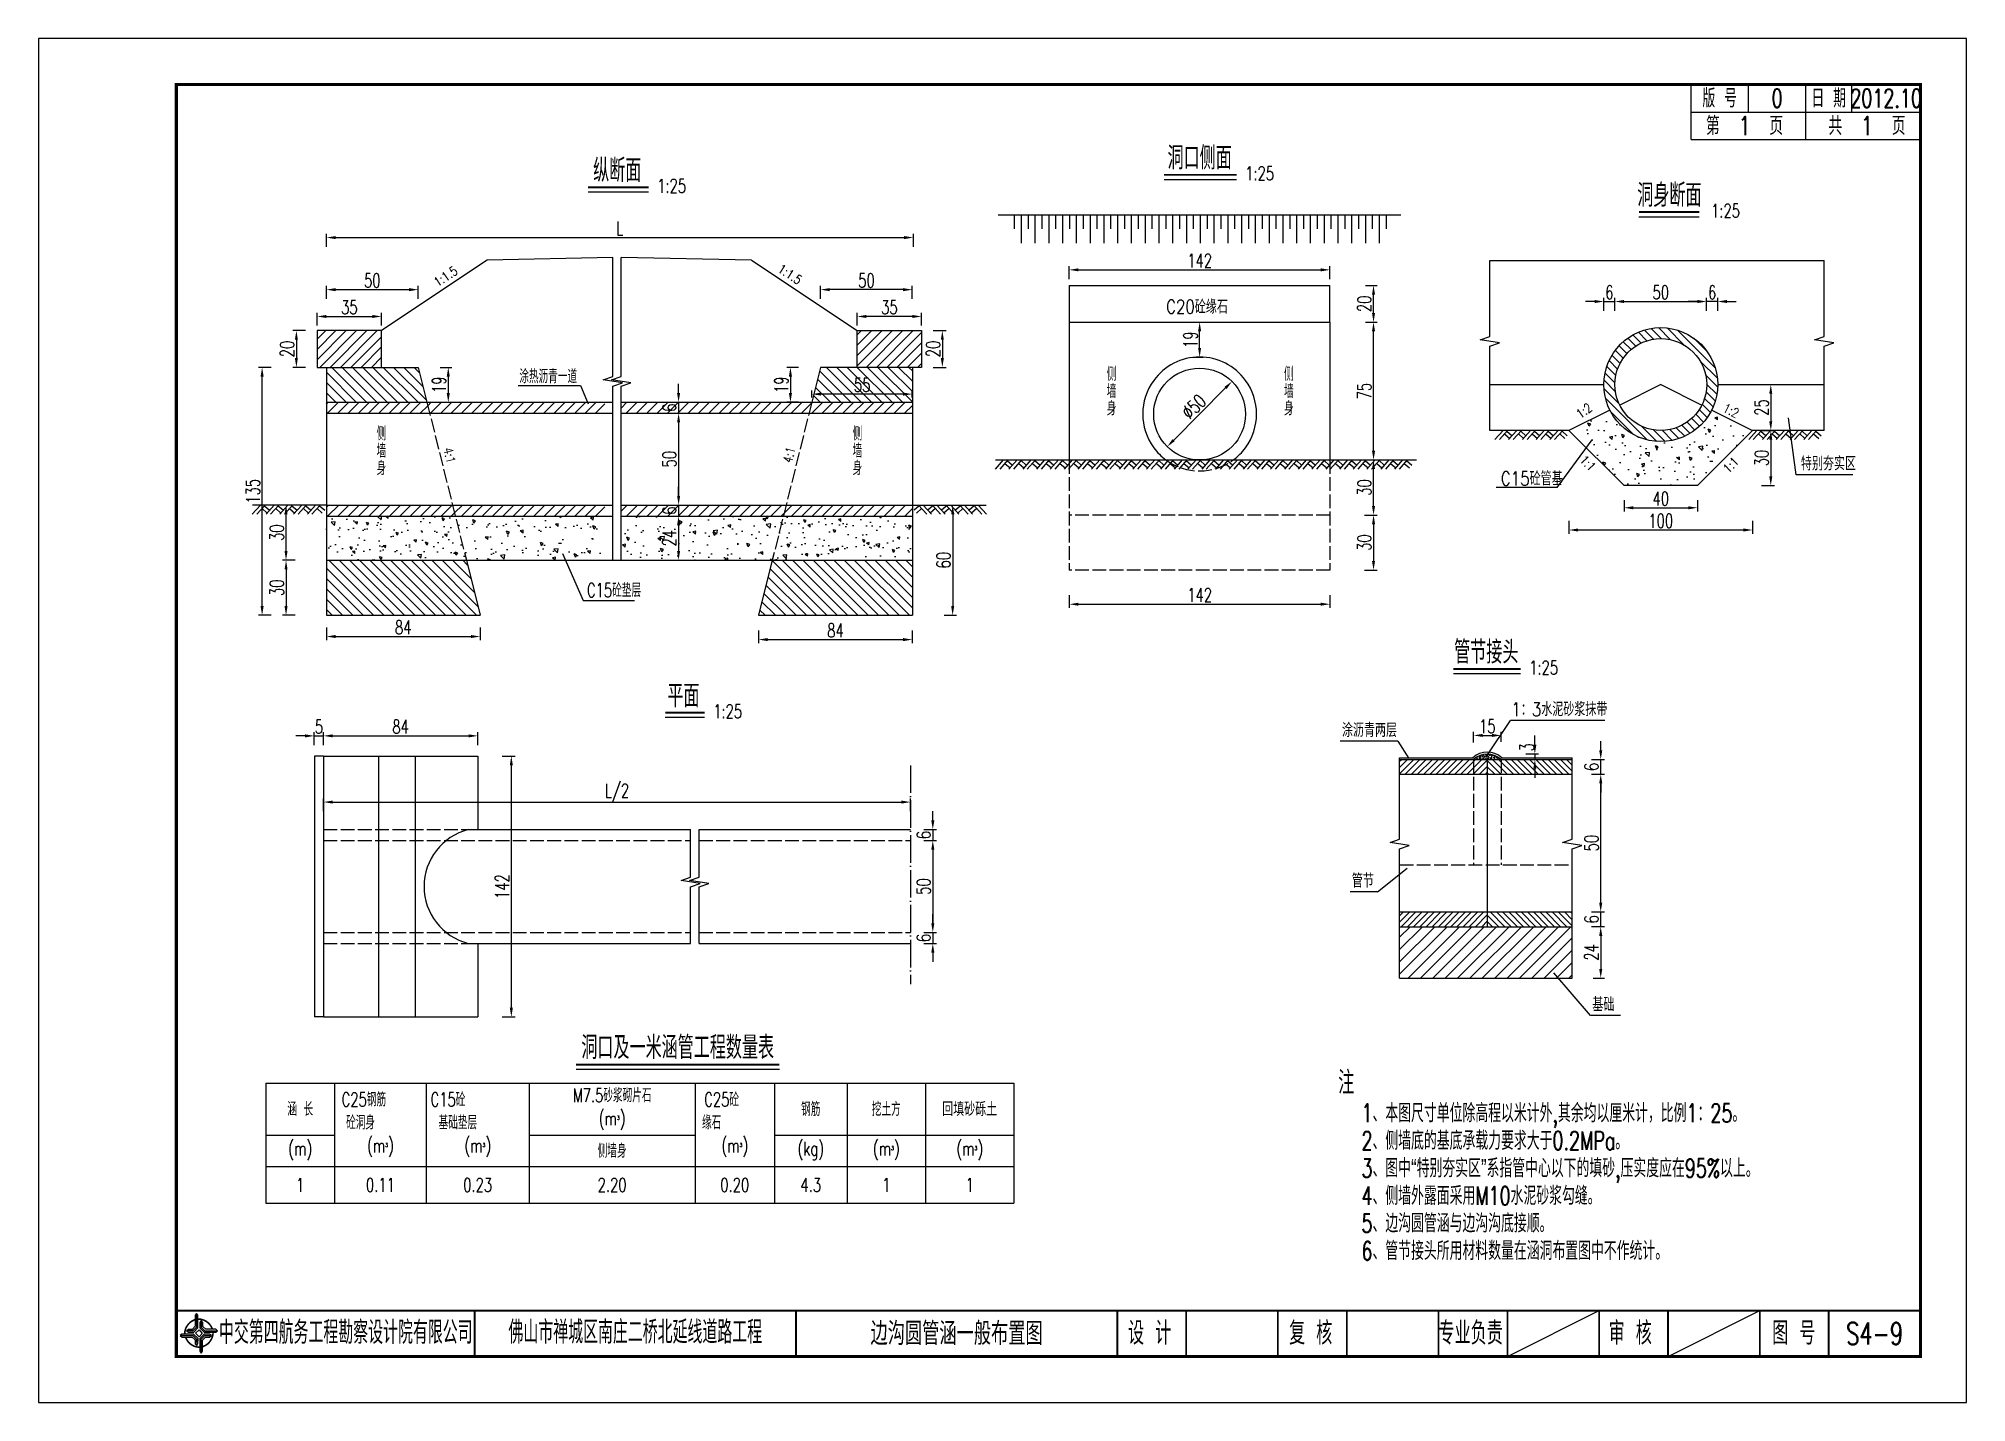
# Model space of a CAD drawing. Header units: millimetres. Extents: x -475 to 1205, y -1212 to 867.
# Drawn here: x 784.8 to 1204.8, y 569.9 to 866.9 of the extents above; entities that cross this region are included whole.
import ezdxf
from ezdxf.enums import TextEntityAlignment as Align

# ---------------------------------------------------------------- set-up
doc = ezdxf.new("R2010")
doc.units = ezdxf.units.MM
doc.header["$LTSCALE"] = 0.25
doc.header["$PDMODE"] = 32
doc.header["$PDSIZE"] = 0.5
doc.linetypes.add('ACAD_ISO02W100', pattern=[15, 12, -3])
doc.linetypes.add('ACAD_ISO04W100', pattern=[30, 24, -3, 0, -3])
for name, color, linetype in [('0_yellow', 2, 'Continuous'), ('1', 7, 'Continuous'), ('DIM', 2, 'Continuous'), ('中心线', 7, 'ACAD_ISO04W100'), ('图框', 7, 'Continuous'), ('填充', 8, 'Continuous'), ('尺寸标注', 2, 'Continuous'), ('文字', 7, 'Continuous'), ('文字字符', 7, 'Continuous'), ('标注', 4, 'Continuous'), ('次轮廓线', 7, 'Continuous'), ('箱体', 1, 'Continuous'), ('粗虚线', 1, 'Continuous'), ('结构', 7, 'Continuous'), ('钢筋1', 6, 'Continuous')]:
    doc.layers.add(name, color=color, linetype=linetype)
doc.styles.get("Standard").update_dxf_attribs({"font": 'simplex1.shx', "width": 0.7, "bigfont": 'hztxt.shx'})
doc.styles.add('text', font='romans__.shx', dxfattribs={"width": 0.8, "bigfont": 'hztxt.shx'})
doc.dimstyles.new('STANDARD-25', dxfattribs={"dimscale": 0, "dimtxt": 3, "dimasz": 2, "dimexe": 0.8, "dimexo": 1, "dimgap": 0.5, "dimtad": 1, "dimdec": 0, "dimlfac": 2.5, "dimzin": 9, "dimdsep": 46, "dimtxsty": 'Standard', "dimcen": 0.5, "dimclrd": 256, "dimclre": 256, "dimclrt": 7, "dimadec": 0, "dimazin": 2, "dimtfac": 1, "dimtdec": 0, "dimtix": 1, "dimtmove": 2, "dimatfit": 3, "dimfxl": 0, "dimtolj": 1, "dimtzin": 0, "dimlwd": -1, "dimlwe": -1, "dimarcsym": 0})
pattern_1 = [(45, (-134.8203, 480.7335), (-0.6735192, 0.6735192), [])]
pattern_2 = [(135, (-134.8203, 480.7335), (-0.6735192, -0.6735192), [])]
pattern_3 = [(140, (1211.956, 567.613), (0.63756, 7.28739), [0.762, -8.382]), (85, (1211.956, 567.613), (-7.64227, -1.40971), [0.6096, -6.7056]), (190.451, (1212.009, 568.2204), (-7.00467, 5.8777), [0.6476, -7.1236]), (136.1842, (1209.924, 567.613), (1.6817, 10.84316), [1.143, -12.573]), (186.6356, (1210.064, 568.517), (-9.89702, 9.49617), [0.9714, -10.6854]), (81.184, (1209.924, 567.613), (-9.897, 9.4962), [0.9144, -10.0584]), (111, (1210.432, 568.629), (4.09062, 6.064595), [0.762, -8.382]), (56, (1210.432, 568.629), (-7.36752, 2.47208), [0.6096, -6.7056]), (161.4514, (1210.773, 569.1345), (-3.27691, 8.53666), [0.6476, -7.1236]), (127.5, (1211.956, 567.613), (-3.382202, 0.123544), [0, -6.62432, 0, -6.8072, 0, -6.731]), (97.5, (1211.956, 567.613), (-4.007223, 2.672787), [0, -3.88112, 0, -6.47192, 0, -2.5654]), (57.5, (1211.956, 565.3474), (0.22915, 5.423624), [0, -2.54, 0, -7.9248, 0, -10.5156]), (47.5, (1211.956, 564.3314), (-1.01706, 5.92517), [0, -3.302, 0, -5.26288, 0, -7.4676])]
pattern_4 = [(45, (378.0828, 10.3076), (-1.122532, 1.122532), [])]
pattern_5 = [(135, (791.2875, 567.6131), (-1.122532, -1.122532), [])]
pattern_6 = [(45, (791.2875, 567.6131), (-1.122532, 1.122532), [])]
pattern_7 = [(140, (791.2875, 567.613), (0.55787, 6.37646), [0.66675, -7.33425]), (85, (791.2875, 567.613), (-6.68698, -1.2335), [0.5334, -5.8674]), (190.451, (791.334, 568.1445), (-6.12908, 5.14299), [0.56665, -6.23315]), (136.1842, (789.5095, 567.613), (1.47148, 9.48777), [1.00012, -11.00137]), (186.6356, (789.632, 568.404), (-8.6599, 8.30915), [0.84998, -9.34972]), (81.184, (789.5095, 567.613), (-8.65988, 8.30916), [0.8001, -8.8011]), (111, (789.954, 568.502), (3.57929, 5.30652), [0.66675, -7.33425]), (56, (789.954, 568.502), (-6.44658, 2.16307), [0.5334, -5.8674]), (161.4514, (790.252, 568.944), (-2.8673, 7.46958), [0.56665, -6.23315]), (127.5, (791.2875, 567.613), (-2.959426, 0.108101), [0, -5.79628, 0, -5.9563, 0, -5.889625]), (97.5, (791.2875, 567.613), (-3.50632, 2.33869), [0, -3.39598, 0, -5.66293, 0, -2.244725]), (57.5, (791.2875, 565.6306), (0.200506, 4.74567), [0, -2.2225, 0, -6.9342, 0, -9.20115]), (47.5, (791.2875, 564.7416), (-0.88993, 5.18452), [0, -2.88925, 0, -4.60502, 0, -6.53415])]

msp = doc.modelspace()

# ---------------------------------------------------------------- texts
at = {"color": 7, "linetype": 'ByBlock', "style": 'text', "width": 0.8}
for rotation, p in [(33.69007, (871.774, 812.768)), (326.30993, (945.693, 816.275))]:
    msp.add_text('1:1.5', height=2, rotation=rotation, dxfattribs=at).set_placement(p)
at = {"width": 0.7}
for s, p in [('专业负责', (1096.824, 585.009)), ('审 核', (1131.598, 585.009)), ('图 号', (1167.217, 585.009))]:
    msp.add_text(s, height=5, dxfattribs=at).set_placement(p, align=Align.MIDDLE_CENTER)
at = {"layer": 'DIM', "color": 7, "style": 'text', "width": 0.8}
for rotation, p in [(284.03624, (872.991, 777.601)), (75.96376, (948.925, 774.348))]:
    msp.add_text('4:1', height=2, rotation=rotation, dxfattribs=at).set_placement(p)
at = {"layer": '图框'}
for s, width, p in [('中交第四航务工程勘察设计院有限公司', 0.65, (851.765, 585.163)), ('佛山市禅城区南庄二桥北延线道路工程', 0.65, (914.834, 585.229)), ('设 计', 0.7, (1026.879, 585.009)), ('复 核', 0.7, (1061.974, 585.009))]:
    msp.add_text(s, height=5, dxfattribs=dict(at, width=width)).set_placement(p, align=Align.MIDDLE_CENTER)
at = {"layer": '文字', "width": 0.7}
for s, height, p in [('版 号', 4, (1151.084, 853.915)), ('0', 4, (1163.584, 853.915)), ('日 期', 4, (1174.834, 853.915)), ('2012.10', 4, (1187.334, 853.915)), ('纵断面', 5, (910.901, 838.204)), ('洞口侧面', 5, (1037.782, 840.927)), ('1:25', 3, (922.745, 834.833)), ('1:25', 3, (1050.843, 837.556)), ('洞身断面', 5, (1140.124, 832.8)), ('1:25', 3, (1152.347, 829.429)), ('管节接头', 5, (1100.226, 733.31)), ('1:25', 3, (1112.723, 729.939)), ('平面', 5, (925.324, 723.775)), ('1:25', 3, (934.957, 720.404))]:
    msp.add_text(s, height=height, dxfattribs=at).set_placement(p, align=Align.MIDDLE_CENTER)
at = {"layer": '文字'}
for s, height, width, p in [('C20砼缘石', 3, 0.8, (1030.461, 807.024)), ('涂热沥青一道', 3, 0.7, (889.57, 791.856)), ('C15砼管基', 3, 0.8, (1103.404, 769.612)), ('特别夯实区', 3, 0.8, (1168.777, 772.879)), ('C15砼垫层', 3, 0.7, (904.314, 745.288)), ('1：3水泥砂浆抹带', 3, 0.8, (1105.694, 719.37)), ('涂沥青两层', 3, 0.8, (1068.783, 714.814)), ('管节', 3, 0.8, (1070.939, 682.031)), ('基础', 3, 0.8, (1123.329, 655.09)), ('注', 5, 0.7, (1067.968, 637.072))]:
    msp.add_text(s, height=height, dxfattribs=dict(at, width=width)).set_placement(p)
at = {"layer": '文字', "color": 7, "width": 0.7}
msp.add_text('洞口及一米涵管工程数量表', height=5, dxfattribs=at).set_placement((924.075, 647.199), align=Align.MIDDLE_CENTER)
at = {"layer": '文字'}
for s, insert, char_height, width, attachment_point, line_spacing_factor in [('侧墙身', (1017.539, 795.379), 3, 2.53746, 1, 0.75), ('侧墙身', (1056.167, 795.379), 3, 2.53746, 1, 0.75), ('侧墙身', (858.458, 782.39), 3, 2.53746, 1, 0.75), ('侧墙身', (964.271, 782.39), 3, 2.53746, 3, 0.75), ('1、本图尺寸单位除高程以米计外,其余均以厘米计，比例1：25。\\P2、侧墙底的基底承载力要求大于0.2MPa。\\P3、图中“特别夯实区”系指管中心以下的填砂,压实度应在95%以上。\\P4、侧墙外露面采用M10水泥砂浆勾缝。\\P5、边沟圆管涵与边沟沟底接顺。\\P6、管节接头所用材料数量在涵洞布置图中不作统计。', (1073.043, 634.93), 4, 123.61773, 1, 0.9)]:
    msp.add_mtext(s, dxfattribs=dict(at, insert=insert, char_height=char_height, width=width, attachment_point=attachment_point, line_spacing_factor=line_spacing_factor))
at = {"layer": '文字字符', "style": 'text', "width": 0.8}
for s, rotation, p in [('1:2', 35.97608, (1120.724, 784.044)), ('1:2', 333.43495, (1151.576, 785.778)), ('1:1', 315, (1120.444, 774.968)), ('1:1', 45, (1152.999, 772.139))]:
    msp.add_text(s, height=2, rotation=rotation, dxfattribs=at).set_placement(p)

# ---------------------------------------------------------------- blocks, each defined once
blk = doc.blocks.new('*D37')
at = {"layer": 'Defpoints', "color": 0}
for p in [(976.7, 692.26), (976.7, 672.26), (979.65, 672.26)]:
    blk.add_point(p, dxfattribs=at)
at = {"layer": '标注'}
for p, q in [((977.7, 692.26), (980.45, 692.26)), ((979.65, 690.26), (979.65, 674.26)), ((977.7, 672.26), (980.45, 672.26))]:
    blk.add_line(p, q, dxfattribs=at)
for points in [[(979.32, 690.26), (979.99, 690.26), (979.65, 692.26)], [(979.32, 674.26), (979.99, 674.26), (979.65, 672.26)]]:
    blk.add_solid(points, dxfattribs=at)
at = {"layer": '标注', "color": 7, "insert": (977.65, 682.26), "char_height": 3, "attachment_point": 5, "rotation": 90}
blk.add_mtext('\\A1;50', dxfattribs=at)
blk = doc.blocks.new('*D38')
at = {"layer": 'Defpoints', "color": 0}
for p in [(976.7, 694.66), (976.7, 692.26), (979.65, 692.26)]:
    blk.add_point(p, dxfattribs=at)
at = {"layer": '标注'}
for p, q in [((979.65, 696.66), (979.65, 698.66)), ((977.7, 694.66), (980.45, 694.66)), ((979.65, 694.66), (979.65, 692.26)), ((977.7, 692.26), (980.45, 692.26)), ((979.65, 690.26), (979.65, 688.26))]:
    blk.add_line(p, q, dxfattribs=at)
for points in [[(979.32, 696.66), (979.99, 696.66), (979.65, 694.66)], [(979.32, 690.26), (979.99, 690.26), (979.65, 692.26)]]:
    blk.add_solid(points, dxfattribs=at)
at = {"layer": '标注', "color": 7, "insert": (977.65, 693.46), "char_height": 3, "attachment_point": 5, "rotation": 90}
blk.add_mtext('\\A1;6', dxfattribs=at)
blk = doc.blocks.new('*D39')
at = {"layer": 'Defpoints', "color": 0}
for p in [(976.7, 672.26), (976.7, 669.86), (979.65, 669.86)]:
    blk.add_point(p, dxfattribs=at)
at = {"layer": '标注'}
for p, q in [((979.65, 674.26), (979.65, 676.26)), ((977.7, 672.26), (980.45, 672.26)), ((979.65, 672.26), (979.65, 669.86)), ((977.7, 669.86), (980.45, 669.86)), ((979.65, 667.86), (979.65, 665.86))]:
    blk.add_line(p, q, dxfattribs=at)
for points in [[(979.32, 674.26), (979.99, 674.26), (979.65, 672.26)], [(979.32, 667.86), (979.99, 667.86), (979.65, 669.86)]]:
    blk.add_solid(points, dxfattribs=at)
at = {"layer": '标注', "color": 7, "insert": (977.65, 671.06), "char_height": 3, "attachment_point": 5, "rotation": 90}
blk.add_mtext('\\A1;6', dxfattribs=at)
blk = doc.blocks.new('*D40')
at = {"layer": 'Defpoints', "color": 0}
for p in [(884.68, 710.66), (884.68, 653.86), (887.83, 653.86)]:
    blk.add_point(p, dxfattribs=at)
at = {"layer": '标注'}
for p, q in [((885.83, 710.66), (888.63, 710.66)), ((887.83, 708.66), (887.83, 655.86)), ((885.83, 653.86), (888.63, 653.86))]:
    blk.add_line(p, q, dxfattribs=at)
for points in [[(887.5, 708.66), (888.17, 708.66), (887.83, 710.66)], [(887.5, 655.86), (888.17, 655.86), (887.83, 653.86)]]:
    blk.add_solid(points, dxfattribs=at)
at = {"layer": '标注', "color": 7, "insert": (885.83, 682.26), "char_height": 3, "attachment_point": 5, "rotation": 90}
blk.add_mtext('\\A1;142', dxfattribs=at)
blk = doc.blocks.new('*D41')
at = {"layer": 'Defpoints', "color": 0}
for p in [(1044.83, 792.25), (1030.73, 778.06)]:
    blk.add_point(p, dxfattribs=at)
at = {"layer": '标注'}
blk.add_line((1043.42, 790.83), (1032.14, 779.48), dxfattribs=at)
for points in [[(1043.18, 791.06), (1043.65, 790.59), (1044.83, 792.25)], [(1031.9, 779.72), (1032.37, 779.25), (1030.73, 778.06)]]:
    blk.add_solid(points, dxfattribs=at)
at = {"layer": '标注', "color": 7, "insert": (1036.51, 786.75), "char_height": 3, "attachment_point": 5, "rotation": 45.1685}
blk.add_mtext('\\A1;∅50', dxfattribs=at)
blk = doc.blocks.new('地面线')
at = {"layer": '填充'}
for p, q in [((-14.37, 0), (-16.14, -2)), ((-13.37, 0), (-15.14, -2)), ((-11.37, 0), (-13.14, -2)), ((-10.37, 0), (-12.14, -2)), ((-8.37, 0), (-10.14, -2)), ((-7.37, 0), (-9.14, -2)), ((-5.37, 0), (-7.14, -2)), ((-4.37, 0), (-6.14, -2)), ((-2.37, 0), (-4.14, -2)), ((-1.37, 0), (-3.14, -2)), ((-14.02, -0.75), (-12.89, -1.74)), ((-13.5, -0.15), (-12.37, -1.13)), ((-11.02, -0.75), (-9.89, -1.74)), ((-10.5, -0.15), (-9.37, -1.13)), ((-8.02, -0.75), (-6.89, -1.74)), ((-7.5, -0.15), (-6.37, -1.13)), ((-5.02, -0.75), (-3.89, -1.74)), ((-4.5, -0.15), (-3.37, -1.13)), ((-2.02, -0.75), (-0.89, -1.74)), ((-1.5, -0.15), (-0.37, -1.13))]:
    blk.add_line(p, q, dxfattribs=at)
blk = doc.blocks.new('*D42')
at = {"layer": 'Defpoints', "color": 0}
for p in [(1066.18, 816.55), (1009.38, 813.15), (1066.18, 813.15)]:
    blk.add_point(p, dxfattribs=at)
at = {"layer": '标注'}
for p, q in [((1009.38, 814.55), (1009.38, 817.35)), ((1011.38, 816.55), (1064.18, 816.55)), ((1066.18, 814.55), (1066.18, 817.35))]:
    blk.add_line(p, q, dxfattribs=at)
for points in [[(1011.38, 816.88), (1011.38, 816.22), (1009.38, 816.55)], [(1064.18, 816.88), (1064.18, 816.22), (1066.18, 816.55)]]:
    blk.add_solid(points, dxfattribs=at)
at = {"layer": '标注', "color": 7, "insert": (1037.78, 818.55), "char_height": 3, "attachment_point": 5}
blk.add_mtext('\\A1;142', dxfattribs=at)
blk = doc.blocks.new('*D43')
at = {"layer": 'Defpoints', "color": 0}
for p in [(1035.34, 805.15), (1037.78, 805.15), (1035.34, 797.55)]:
    blk.add_point(p, dxfattribs=at)
at = {"layer": '标注'}
for p, q in [((1036.34, 805.15), (1038.58, 805.15)), ((1037.78, 799.55), (1037.78, 803.15)), ((1036.34, 797.55), (1038.58, 797.55))]:
    blk.add_line(p, q, dxfattribs=at)
for points in [[(1037.44, 803.15), (1038.11, 803.15), (1037.78, 805.15)], [(1037.44, 799.55), (1038.11, 799.55), (1037.78, 797.55)]]:
    blk.add_solid(points, dxfattribs=at)
at = {"layer": '标注', "color": 7, "insert": (1035.78, 801.35), "char_height": 3, "attachment_point": 5, "rotation": 90}
blk.add_mtext('\\A1;19', dxfattribs=at)
blk = doc.blocks.new('*D44')
at = {"layer": 'Defpoints', "color": 0}
for p in [(1072.88, 805.15), (1075.67, 805.15), (1072.88, 775.15)]:
    blk.add_point(p, dxfattribs=at)
at = {"layer": '标注'}
for p, q in [((1073.88, 805.15), (1076.47, 805.15)), ((1075.67, 777.15), (1075.67, 803.15)), ((1073.88, 775.15), (1076.47, 775.15))]:
    blk.add_line(p, q, dxfattribs=at)
for points in [[(1075.33, 803.15), (1076, 803.15), (1075.67, 805.15)], [(1075.33, 777.15), (1076, 777.15), (1075.67, 775.15)]]:
    blk.add_solid(points, dxfattribs=at)
at = {"layer": '标注', "color": 7, "insert": (1073.67, 790.15), "char_height": 3, "attachment_point": 5, "rotation": 90}
blk.add_mtext('\\A1;75', dxfattribs=at)
blk = doc.blocks.new('*D45')
at = {"layer": 'Defpoints', "color": 0}
for p in [(1072.88, 813.15), (1075.67, 813.15), (1072.88, 805.15)]:
    blk.add_point(p, dxfattribs=at)
at = {"layer": '标注'}
for p, q in [((1073.88, 813.15), (1076.47, 813.15)), ((1075.67, 807.15), (1075.67, 811.15)), ((1073.88, 805.15), (1076.47, 805.15))]:
    blk.add_line(p, q, dxfattribs=at)
for points in [[(1075.33, 811.15), (1076, 811.15), (1075.67, 813.15)], [(1075.33, 807.15), (1076, 807.15), (1075.67, 805.15)]]:
    blk.add_solid(points, dxfattribs=at)
at = {"layer": '标注', "color": 7, "insert": (1073.67, 809.15), "char_height": 3, "attachment_point": 5, "rotation": 90}
blk.add_mtext('\\A1;20', dxfattribs=at)
blk = doc.blocks.new('*D46')
at = {"layer": 'Defpoints', "color": 0}
for p in [(846.91, 697.37), (974.78, 700.65), (974.78, 697.37)]:
    blk.add_point(p, dxfattribs=at)
at = {"layer": '标注'}
for p, q in [((846.91, 698.65), (846.91, 701.45)), ((974.78, 698.65), (974.78, 701.45)), ((848.91, 700.65), (972.78, 700.65))]:
    blk.add_line(p, q, dxfattribs=at)
for points in [[(848.91, 700.98), (848.91, 700.32), (846.91, 700.65)], [(972.78, 700.98), (972.78, 700.32), (974.78, 700.65)]]:
    blk.add_solid(points, dxfattribs=at)
at = {"layer": '标注', "color": 7, "insert": (910.85, 702.65), "char_height": 3, "attachment_point": 5}
blk.add_mtext('\\A1;L/2', dxfattribs=at)
blk = doc.blocks.new('*D47')
at = {"layer": 'Defpoints', "color": 0}
for p in [(1158.83, 791.57), (1158.83, 781.57), (1162.21, 781.57)]:
    blk.add_point(p, dxfattribs=at)
at = {"layer": '标注'}
for p, q in [((1160.21, 791.57), (1163.01, 791.57)), ((1162.21, 789.57), (1162.21, 783.57)), ((1160.21, 781.57), (1163.01, 781.57))]:
    blk.add_line(p, q, dxfattribs=at)
for points in [[(1161.87, 789.57), (1162.54, 789.57), (1162.21, 791.57)], [(1161.87, 783.57), (1162.54, 783.57), (1162.21, 781.57)]]:
    blk.add_solid(points, dxfattribs=at)
at = {"layer": '标注', "color": 7, "insert": (1160.21, 786.57), "char_height": 3, "attachment_point": 5, "rotation": 90}
blk.add_mtext('\\A1;25', dxfattribs=at)
blk = doc.blocks.new('*D48')
at = {"layer": 'Defpoints', "color": 0}
for p in [(1158.83, 781.57), (1158.83, 769.57), (1162.21, 769.57)]:
    blk.add_point(p, dxfattribs=at)
at = {"layer": '标注'}
for p, q in [((1160.21, 781.57), (1163.01, 781.57)), ((1162.21, 779.57), (1162.21, 771.57)), ((1160.21, 769.57), (1163.01, 769.57))]:
    blk.add_line(p, q, dxfattribs=at)
for points in [[(1161.87, 779.57), (1162.54, 779.57), (1162.21, 781.57)], [(1161.87, 771.57), (1162.54, 771.57), (1162.21, 769.57)]]:
    blk.add_solid(points, dxfattribs=at)
at = {"layer": '标注', "color": 7, "insert": (1160.21, 775.57), "char_height": 3, "attachment_point": 5, "rotation": 90}
blk.add_mtext('\\A1;30', dxfattribs=at)
blk = doc.blocks.new('*D49')
at = {"layer": 'Defpoints', "color": 0}
for p in [(1130.24, 767.42), (1146.24, 767.42), (1146.24, 764.74)]:
    blk.add_point(p, dxfattribs=at)
at = {"layer": '标注'}
for p, q in [((1130.24, 766.42), (1130.24, 763.94)), ((1132.24, 764.74), (1144.24, 764.74)), ((1146.24, 766.42), (1146.24, 763.94))]:
    blk.add_line(p, q, dxfattribs=at)
for points in [[(1132.24, 765.07), (1132.24, 764.4), (1130.24, 764.74)], [(1144.24, 765.07), (1144.24, 764.4), (1146.24, 764.74)]]:
    blk.add_solid(points, dxfattribs=at)
at = {"layer": '标注', "color": 7, "insert": (1138.24, 766.74), "char_height": 3, "attachment_point": 5}
blk.add_mtext('\\A1;40', dxfattribs=at)
blk = doc.blocks.new('*D50')
at = {"layer": 'Defpoints', "color": 0}
for p in [(1118.24, 765.81), (1158.24, 765.81), (1158.24, 759.9)]:
    blk.add_point(p, dxfattribs=at)
at = {"layer": '标注'}
for p, q in [((1118.24, 761.9), (1118.24, 759.1)), ((1158.24, 761.9), (1158.24, 759.1)), ((1120.24, 759.9), (1156.24, 759.9))]:
    blk.add_line(p, q, dxfattribs=at)
for points in [[(1120.24, 760.23), (1120.24, 759.56), (1118.24, 759.9)], [(1156.24, 760.23), (1156.24, 759.56), (1158.24, 759.9)]]:
    blk.add_solid(points, dxfattribs=at)
at = {"layer": '标注', "color": 7, "insert": (1138.24, 761.9), "char_height": 3, "attachment_point": 5}
blk.add_mtext('\\A1;100', dxfattribs=at)
blk = doc.blocks.new('*D51')
at = {"layer": 'Defpoints', "color": 0}
for p in [(1125.84, 806.57), (1128.24, 809.65), (1128.24, 806.57)]:
    blk.add_point(p, dxfattribs=at)
at = {"layer": '标注'}
for p, q in [((1123.84, 809.65), (1121.84, 809.65)), ((1125.84, 807.65), (1125.84, 810.45)), ((1125.84, 809.65), (1128.24, 809.65)), ((1128.24, 807.65), (1128.24, 810.45)), ((1130.24, 809.65), (1132.24, 809.65))]:
    blk.add_line(p, q, dxfattribs=at)
for points in [[(1123.84, 809.99), (1123.84, 809.32), (1125.84, 809.65)], [(1130.24, 809.99), (1130.24, 809.32), (1128.24, 809.65)]]:
    blk.add_solid(points, dxfattribs=at)
at = {"layer": '标注', "color": 7, "insert": (1127.04, 811.65), "char_height": 3, "attachment_point": 5}
blk.add_mtext('\\A1;6', dxfattribs=at)
blk = doc.blocks.new('*D52')
at = {"layer": 'Defpoints', "color": 0}
for p in [(1128.24, 806.57), (1148.24, 809.65), (1148.24, 806.57)]:
    blk.add_point(p, dxfattribs=at)
at = {"layer": '标注'}
for p, q in [((1128.24, 807.65), (1128.24, 810.45)), ((1130.24, 809.65), (1146.24, 809.65)), ((1148.24, 807.65), (1148.24, 810.45))]:
    blk.add_line(p, q, dxfattribs=at)
for points in [[(1130.24, 809.99), (1130.24, 809.32), (1128.24, 809.65)], [(1146.24, 809.99), (1146.24, 809.32), (1148.24, 809.65)]]:
    blk.add_solid(points, dxfattribs=at)
at = {"layer": '标注', "color": 7, "insert": (1138.24, 811.65), "char_height": 3, "attachment_point": 5}
blk.add_mtext('\\A1;50', dxfattribs=at)
blk = doc.blocks.new('*D53')
at = {"layer": 'Defpoints', "color": 0}
for p in [(1148.24, 809.65), (1148.24, 806.57), (1150.64, 806.57)]:
    blk.add_point(p, dxfattribs=at)
at = {"layer": '标注'}
for p, q in [((1146.24, 809.65), (1144.24, 809.65)), ((1148.24, 807.65), (1148.24, 810.45)), ((1150.64, 809.65), (1148.24, 809.65)), ((1150.64, 807.65), (1150.64, 810.45)), ((1152.64, 809.65), (1154.64, 809.65))]:
    blk.add_line(p, q, dxfattribs=at)
for points in [[(1146.24, 809.99), (1146.24, 809.32), (1148.24, 809.65)], [(1152.64, 809.99), (1152.64, 809.32), (1150.64, 809.65)]]:
    blk.add_solid(points, dxfattribs=at)
at = {"layer": '标注', "color": 7, "insert": (1149.44, 811.65), "char_height": 3, "attachment_point": 5}
blk.add_mtext('\\A1;6', dxfattribs=at)
blk = doc.blocks.new('*D54')
at = {"layer": 'Defpoints', "color": 0}
for p in [(1107.13, 711.12), (1107.34, 709.92), (1110.81, 709.92)]:
    blk.add_point(p, dxfattribs=at)
at = {"layer": '标注'}
for p, q in [((1110.81, 713.12), (1110.81, 715.12)), ((1108.81, 711.12), (1111.61, 711.12)), ((1108.81, 709.92), (1111.61, 709.92)), ((1110.81, 711.12), (1110.81, 709.92)), ((1110.81, 707.92), (1110.81, 705.92))]:
    blk.add_line(p, q, dxfattribs=at)
for points in [[(1110.48, 713.12), (1111.14, 713.12), (1110.81, 711.12)], [(1110.48, 707.92), (1111.14, 707.92), (1110.81, 709.92)]]:
    blk.add_solid(points, dxfattribs=at)
at = {"layer": '标注', "color": 7, "insert": (1109.06, 712.58), "char_height": 3, "attachment_point": 5, "rotation": 90}
blk.add_mtext('\\A1;3', dxfattribs=at)
blk = doc.blocks.new('*D55')
at = {"layer": 'Defpoints', "color": 0}
for p in [(1103.45, 715.16), (1097.45, 712.6), (1103.45, 712.8)]:
    blk.add_point(p, dxfattribs=at)
at = {"layer": '标注'}
for p, q in [((1097.45, 713.6), (1097.45, 715.96)), ((1099.45, 715.16), (1101.45, 715.16)), ((1103.45, 713.8), (1103.45, 715.96))]:
    blk.add_line(p, q, dxfattribs=at)
for points in [[(1099.45, 715.5), (1099.45, 714.83), (1097.45, 715.16)], [(1101.45, 715.5), (1101.45, 714.83), (1103.45, 715.16)]]:
    blk.add_solid(points, dxfattribs=at)
at = {"layer": '标注', "color": 7, "insert": (1100.45, 717.16), "char_height": 3, "attachment_point": 5}
blk.add_mtext('\\A1;15', dxfattribs=at)
blk = doc.blocks.new('*D56')
at = {"layer": 'Defpoints', "color": 0}
for p in [(1123.23, 673.52), (1122.48, 662.32), (1125.16, 662.32)]:
    blk.add_point(p, dxfattribs=at)
at = {"layer": '标注'}
for p, q in [((1124.23, 673.52), (1125.96, 673.52)), ((1125.16, 671.52), (1125.16, 664.32)), ((1123.48, 662.32), (1125.96, 662.32))]:
    blk.add_line(p, q, dxfattribs=at)
for points in [[(1124.83, 671.52), (1125.5, 671.52), (1125.16, 673.52)], [(1124.83, 664.32), (1125.5, 664.32), (1125.16, 662.32)]]:
    blk.add_solid(points, dxfattribs=at)
at = {"layer": '标注', "color": 7, "insert": (1123.16, 667.92), "char_height": 3, "attachment_point": 5, "rotation": 90}
blk.add_mtext('\\A1;24', dxfattribs=at)
blk = doc.blocks.new('*T57')
at = {"layer": '尺寸标注', "color": 1, "lineweight": -2}
for p, q in [((0, 0), (15, 0)), ((0, 0), (0, -11.36)), ((15, 0), (34.95, 0)), ((34.95, 0), (57.37, 0)), ((57.37, 0), (93.52, 0)), ((93.52, 0), (110.81, 0)), ((110.81, 0), (126.62, 0)), ((126.62, 0), (143.74, 0)), ((143.74, 0), (162.95, 0)), ((162.95, 0), (162.95, -11.36)), ((0, -11.36), (0, -18.18)), ((162.95, -11.36), (162.95, -18.18)), ((0, -18.18), (0, -26.18)), ((162.95, -18.18), (162.95, -26.18)), ((0, -26.18), (15, -26.18)), ((15, -26.18), (34.95, -26.18)), ((34.95, -26.18), (57.37, -26.18)), ((57.37, -26.18), (93.52, -26.18)), ((93.52, -26.18), (110.81, -26.18)), ((110.81, -26.18), (126.62, -26.18)), ((126.62, -26.18), (143.74, -26.18)), ((143.74, -26.18), (162.95, -26.18))]:
    blk.add_line(p, q, dxfattribs=at)
at = {"layer": '尺寸标注', "color": 7, "lineweight": -2}
for p, q in [((15, 0), (15, -11.36)), ((34.95, 0), (34.95, -11.36)), ((57.37, 0), (57.37, -11.36)), ((93.52, 0), (93.52, -11.36)), ((110.81, 0), (110.81, -11.36)), ((126.62, 0), (126.62, -11.36)), ((143.74, 0), (143.74, -11.36)), ((0, -11.36), (15, -11.36)), ((15, -11.36), (15, -18.18)), ((34.95, -11.36), (34.95, -18.18)), ((57.37, -11.36), (93.52, -11.36)), ((57.37, -11.36), (57.37, -18.18)), ((93.52, -11.36), (93.52, -18.18)), ((110.81, -11.36), (126.62, -11.36)), ((110.81, -11.36), (110.81, -18.18)), ((126.62, -11.36), (143.74, -11.36)), ((126.62, -11.36), (126.62, -18.18)), ((143.74, -11.36), (162.95, -11.36)), ((143.74, -11.36), (143.74, -18.18)), ((0, -18.18), (15, -18.18)), ((15, -18.18), (34.95, -18.18)), ((15, -18.18), (15, -26.18)), ((34.95, -18.18), (57.37, -18.18)), ((34.95, -18.18), (34.95, -26.18)), ((57.37, -18.18), (93.52, -18.18)), ((57.37, -18.18), (57.37, -26.18)), ((93.52, -18.18), (110.81, -18.18)), ((93.52, -18.18), (93.52, -26.18)), ((110.81, -18.18), (126.62, -18.18)), ((110.81, -18.18), (110.81, -26.18)), ((126.62, -18.18), (143.74, -18.18)), ((126.62, -18.18), (126.62, -26.18)), ((143.74, -18.18), (162.95, -18.18)), ((143.74, -18.18), (143.74, -26.18))]:
    blk.add_line(p, q, dxfattribs=at)
at = {"layer": '尺寸标注', "color": 0, "attachment_point": 5}
for s, insert, char_height, width in [('{\\C7;涵 长}', (7.5, -5.68), 3, 12.1778), ('\\A1;{\\C7;C25钢筋        砼洞身        (m\\H0.28x;\\S3^ ;\\H3.571x;)}', (24.97, -9.09), 3, 17.1247), ('\\A1;{\\C7;C15砼          基础垫层       (m\\H0.28x;\\S3^ ;\\H3.571x;)}', (46.16, -9.09), 3, 19.6011), ('\\A1;{\\H0.75x;\\C7;M7.5砂浆砌片石\\P(m\\H0.28x;\\S3^ ;\\H3.571x;)}', (75.45, -5.68), 4, 33.3277), ('\\A1;{\\C7;C25砼     缘石        (m\\H0.28x;\\S3^ ;\\H3.571x;)}', (102.17, -9.09), 3, 14.4713), ('{\\C7;钢筋}', (118.72, -5.68), 3, 12.9861), ('{\\C7;挖土方}', (135.18, -5.68), 3, 14.2948), ('{\\C7;(m)}', (7.5, -14.77), 3, 12.1778), ('{\\C7;(kg)}', (118.72, -14.77), 3, 12.9861), ('\\A1;{\\C7;(m\\H0.28x;\\S3^ ;\\H3.571x;)}', (135.18, -14.77), 3, 14.2948), ('\\A1;{\\C7;(m\\H0.28x;\\S3^ ;\\H3.571x;)}', (153.35, -14.77), 3, 16.3909), ('{\\C7;侧墙身}', (75.45, -14.77), 3, 33.3277), ('{\\C7;1', (7.5, -22.18), 3, 12.1778), ('{\\C7;0.11}', (24.97, -22.18), 3, 17.1247), ('{\\C7;0.23}', (46.16, -22.18), 3, 19.6011), ('{\\C7;2.20', (75.45, -22.18), 3, 33.3277), ('{\\C7;0.20', (102.17, -22.18), 3, 14.4713), ('{\\C7;4.3}', (118.72, -22.18), 3, 12.9861), ('{\\C7;1}', (135.18, -22.18), 3, 14.2948), ('{\\C7;1}', (153.35, -22.18), 3, 16.3909)]:
    blk.add_mtext(s, dxfattribs=dict(at, insert=insert, char_height=char_height, width=width))
at = {"layer": '尺寸标注', "color": 0, "insert": (153.35, -5.68), "char_height": 3, "width": 16.3909, "attachment_point": 5, "style": 'text'}
blk.add_mtext('{\\C7;回填砂砾土}', dxfattribs=at)
blk = doc.blocks.new('*D81')
at = {"layer": 'Defpoints', "color": 0}
for p in [(921.29, 787.72), (921.29, 785.32), (924.27, 785.32)]:
    blk.add_point(p, dxfattribs=at)
at = {"layer": '标注'}
for p, q in [((924.27, 789.72), (924.27, 791.72)), ((922.29, 787.72), (925.07, 787.72)), ((924.27, 787.72), (924.27, 785.32)), ((922.29, 785.32), (925.07, 785.32)), ((924.27, 783.32), (924.27, 781.32))]:
    blk.add_line(p, q, dxfattribs=at)
for points in [[(923.94, 789.72), (924.6, 789.72), (924.27, 787.72)], [(923.94, 783.32), (924.6, 783.32), (924.27, 785.32)]]:
    blk.add_solid(points, dxfattribs=at)
at = {"layer": '标注', "color": 7, "insert": (922.27, 786.52), "char_height": 3, "attachment_point": 5, "rotation": 90}
blk.add_mtext('\\A1;6', dxfattribs=at)
blk = doc.blocks.new('*D58')
at = {"layer": 'Defpoints', "color": 0}
for p in [(921.29, 785.32), (921.29, 765.32), (924.27, 765.32)]:
    blk.add_point(p, dxfattribs=at)
at = {"layer": '标注'}
for p, q in [((922.29, 785.32), (925.07, 785.32)), ((924.27, 783.32), (924.27, 767.32)), ((922.29, 765.32), (925.07, 765.32))]:
    blk.add_line(p, q, dxfattribs=at)
for points in [[(923.94, 783.32), (924.6, 783.32), (924.27, 785.32)], [(923.94, 767.32), (924.6, 767.32), (924.27, 765.32)]]:
    blk.add_solid(points, dxfattribs=at)
at = {"layer": '标注', "color": 7, "insert": (922.27, 775.32), "char_height": 3, "attachment_point": 5, "rotation": 90}
blk.add_mtext('\\A1;50', dxfattribs=at)
blk = doc.blocks.new('*D82')
at = {"layer": 'Defpoints', "color": 0}
for p in [(921.29, 765.32), (921.29, 762.92), (924.27, 762.92)]:
    blk.add_point(p, dxfattribs=at)
at = {"layer": '标注'}
for p, q in [((924.27, 767.32), (924.27, 769.32)), ((922.29, 765.32), (925.07, 765.32)), ((924.27, 765.32), (924.27, 762.92)), ((922.29, 762.92), (925.07, 762.92)), ((924.27, 760.92), (924.27, 758.92))]:
    blk.add_line(p, q, dxfattribs=at)
for points in [[(923.94, 767.32), (924.6, 767.32), (924.27, 765.32)], [(923.94, 760.92), (924.6, 760.92), (924.27, 762.92)]]:
    blk.add_solid(points, dxfattribs=at)
at = {"layer": '标注', "color": 7, "insert": (922.27, 764.12), "char_height": 3, "attachment_point": 5, "rotation": 90}
blk.add_mtext('\\A1;6', dxfattribs=at)
blk = doc.blocks.new('*D59')
at = {"layer": 'Defpoints', "color": 0}
for p in [(921.29, 762.92), (921.29, 753.32), (924.27, 753.32)]:
    blk.add_point(p, dxfattribs=at)
at = {"layer": '标注'}
for p, q in [((922.29, 762.92), (925.07, 762.92)), ((924.27, 760.92), (924.27, 755.32)), ((922.29, 753.32), (925.07, 753.32))]:
    blk.add_line(p, q, dxfattribs=at)
for points in [[(923.94, 760.92), (924.6, 760.92), (924.27, 762.92)], [(923.94, 755.32), (924.6, 755.32), (924.27, 753.32)]]:
    blk.add_solid(points, dxfattribs=at)
at = {"layer": '标注', "color": 7, "insert": (922.27, 758.12), "char_height": 3, "attachment_point": 5, "rotation": 90}
blk.add_mtext('\\A1;24', dxfattribs=at)
blk = doc.blocks.new('*D60')
at = {"layer": 'Defpoints', "color": 0}
for p in [(845.54, 803.32), (859.54, 806.4), (859.54, 803.32)]:
    blk.add_point(p, dxfattribs=at)
at = {"layer": '标注'}
for p, q in [((845.54, 804.4), (845.54, 807.2)), ((859.54, 804.4), (859.54, 807.2)), ((847.54, 806.4), (857.54, 806.4))]:
    blk.add_line(p, q, dxfattribs=at)
for points in [[(847.54, 806.73), (847.54, 806.06), (845.54, 806.4)], [(857.54, 806.73), (857.54, 806.06), (859.54, 806.4)]]:
    blk.add_solid(points, dxfattribs=at)
at = {"layer": '标注', "color": 7, "insert": (852.54, 808.4), "char_height": 3, "attachment_point": 5}
blk.add_mtext('\\A1;35', dxfattribs=at)
blk = doc.blocks.new('*D61')
at = {"layer": 'Defpoints', "color": 0}
for p in [(867.54, 812.24), (847.54, 808.84), (867.54, 808.84)]:
    blk.add_point(p, dxfattribs=at)
at = {"layer": '标注'}
for p, q in [((847.54, 810.24), (847.54, 813.04)), ((849.54, 812.24), (865.54, 812.24)), ((867.54, 810.24), (867.54, 813.04))]:
    blk.add_line(p, q, dxfattribs=at)
for points in [[(849.54, 812.57), (849.54, 811.9), (847.54, 812.24)], [(865.54, 812.57), (865.54, 811.9), (867.54, 812.24)]]:
    blk.add_solid(points, dxfattribs=at)
at = {"layer": '标注', "color": 7, "insert": (857.54, 814.24), "char_height": 3, "attachment_point": 5}
blk.add_mtext('\\A1;50', dxfattribs=at)
blk = doc.blocks.new('*D62')
at = {"layer": 'Defpoints', "color": 0}
for p in [(844.31, 803.32), (841, 795.32), (844.31, 795.32)]:
    blk.add_point(p, dxfattribs=at)
at = {"layer": '标注'}
for p, q in [((843, 803.32), (840.2, 803.32)), ((841, 801.32), (841, 797.32)), ((843, 795.32), (840.2, 795.32))]:
    blk.add_line(p, q, dxfattribs=at)
for points in [[(840.67, 801.32), (841.33, 801.32), (841, 803.32)], [(840.67, 797.32), (841.33, 797.32), (841, 795.32)]]:
    blk.add_solid(points, dxfattribs=at)
at = {"layer": '标注', "color": 7, "insert": (839, 799.32), "char_height": 3, "attachment_point": 5, "rotation": 90}
blk.add_mtext('\\A1;20', dxfattribs=at)
blk = doc.blocks.new('*D63')
at = {"layer": 'Defpoints', "color": 0}
for p in [(871.35, 795.32), (871.35, 787.72), (874.09, 787.72)]:
    blk.add_point(p, dxfattribs=at)
at = {"layer": '标注'}
for p, q in [((872.35, 795.32), (874.89, 795.32)), ((874.09, 793.32), (874.09, 789.72)), ((872.35, 787.72), (874.89, 787.72))]:
    blk.add_line(p, q, dxfattribs=at)
for points in [[(873.76, 793.32), (874.43, 793.32), (874.09, 795.32)], [(873.76, 789.72), (874.43, 789.72), (874.09, 787.72)]]:
    blk.add_solid(points, dxfattribs=at)
at = {"layer": '标注', "color": 7, "insert": (872.09, 791.52), "char_height": 3, "attachment_point": 5, "rotation": 90}
blk.add_mtext('\\A1;19', dxfattribs=at)
blk = doc.blocks.new('*D64')
at = {"layer": 'Defpoints', "color": 0}
for p in [(841.64, 753.32), (838.75, 741.32), (842.35, 741.32)]:
    blk.add_point(p, dxfattribs=at)
at = {"layer": '标注'}
for p, q in [((840.64, 753.32), (837.95, 753.32)), ((838.75, 751.32), (838.75, 743.32)), ((840.75, 741.32), (837.95, 741.32))]:
    blk.add_line(p, q, dxfattribs=at)
for points in [[(838.42, 751.32), (839.08, 751.32), (838.75, 753.32)], [(838.42, 743.32), (839.08, 743.32), (838.75, 741.32)]]:
    blk.add_solid(points, dxfattribs=at)
at = {"layer": '标注', "color": 7, "insert": (836.75, 747.32), "char_height": 3, "attachment_point": 5, "rotation": 90}
blk.add_mtext('\\A1;30', dxfattribs=at)
blk = doc.blocks.new('*D65')
at = {"layer": 'Defpoints', "color": 0}
for p in [(975.41, 823.58), (847.54, 820.07), (975.41, 820.07)]:
    blk.add_point(p, dxfattribs=at)
at = {"layer": '标注'}
for p, q in [((847.54, 821.58), (847.54, 824.38)), ((849.54, 823.58), (973.41, 823.58)), ((975.41, 821.58), (975.41, 824.38))]:
    blk.add_line(p, q, dxfattribs=at)
for points in [[(849.54, 823.91), (849.54, 823.25), (847.54, 823.58)], [(973.41, 823.91), (973.41, 823.25), (975.41, 823.58)]]:
    blk.add_solid(points, dxfattribs=at)
at = {"layer": '标注', "color": 7, "insert": (911.47, 825.58), "char_height": 3, "attachment_point": 5}
blk.add_mtext('\\A1;L', dxfattribs=at)
blk = doc.blocks.new('*D66')
at = {"layer": 'Defpoints', "color": 0}
for p in [(963.19, 806.4), (963.19, 803.32), (977.19, 803.32)]:
    blk.add_point(p, dxfattribs=at)
at = {"layer": '标注'}
for p, q in [((963.19, 804.4), (963.19, 807.2)), ((977.19, 804.4), (977.19, 807.2)), ((975.19, 806.4), (965.19, 806.4))]:
    blk.add_line(p, q, dxfattribs=at)
for points in [[(965.19, 806.73), (965.19, 806.06), (963.19, 806.4)], [(975.19, 806.73), (975.19, 806.06), (977.19, 806.4)]]:
    blk.add_solid(points, dxfattribs=at)
at = {"layer": '标注', "color": 7, "insert": (970.19, 808.4), "char_height": 3, "attachment_point": 5}
blk.add_mtext('\\A1;35', dxfattribs=at)
blk = doc.blocks.new('*D67')
at = {"layer": 'Defpoints', "color": 0}
for p in [(955.19, 812.24), (955.19, 808.84), (975.19, 808.84)]:
    blk.add_point(p, dxfattribs=at)
at = {"layer": '标注'}
for p, q in [((955.19, 810.24), (955.19, 813.04)), ((973.19, 812.24), (957.19, 812.24)), ((975.19, 810.24), (975.19, 813.04))]:
    blk.add_line(p, q, dxfattribs=at)
for points in [[(957.19, 812.57), (957.19, 811.9), (955.19, 812.24)], [(973.19, 812.57), (973.19, 811.9), (975.19, 812.24)]]:
    blk.add_solid(points, dxfattribs=at)
at = {"layer": '标注', "color": 7, "insert": (965.19, 814.24), "char_height": 3, "attachment_point": 5}
blk.add_mtext('\\A1;50', dxfattribs=at)
blk = doc.blocks.new('*D68')
at = {"layer": 'Defpoints', "color": 0}
for p in [(978.42, 803.32), (978.42, 795.32), (981.73, 795.32)]:
    blk.add_point(p, dxfattribs=at)
at = {"layer": '标注'}
for p, q in [((979.73, 803.32), (982.53, 803.32)), ((981.73, 801.32), (981.73, 797.32)), ((979.73, 795.32), (982.53, 795.32))]:
    blk.add_line(p, q, dxfattribs=at)
for points in [[(981.39, 801.32), (982.06, 801.32), (981.73, 803.32)], [(981.39, 797.32), (982.06, 797.32), (981.73, 795.32)]]:
    blk.add_solid(points, dxfattribs=at)
at = {"layer": '标注', "color": 7, "insert": (979.73, 799.32), "char_height": 3, "attachment_point": 5, "rotation": 90}
blk.add_mtext('\\A1;20', dxfattribs=at)
blk = doc.blocks.new('*D69')
at = {"layer": 'Defpoints', "color": 0}
for p in [(951.38, 795.32), (948.64, 787.72), (951.38, 787.72)]:
    blk.add_point(p, dxfattribs=at)
at = {"layer": '标注'}
for p, q in [((950.38, 795.32), (947.84, 795.32)), ((948.64, 793.32), (948.64, 789.72)), ((950.38, 787.72), (947.84, 787.72))]:
    blk.add_line(p, q, dxfattribs=at)
for points in [[(948.3, 793.32), (948.97, 793.32), (948.64, 795.32)], [(948.3, 789.72), (948.97, 789.72), (948.64, 787.72)]]:
    blk.add_solid(points, dxfattribs=at)
at = {"layer": '标注', "color": 7, "insert": (946.64, 791.52), "char_height": 3, "attachment_point": 5, "rotation": 90}
blk.add_mtext('\\A1;19', dxfattribs=at)
blk = doc.blocks.new('*D70')
at = {"layer": 'Defpoints', "color": 0}
for p in [(981.14, 765.32), (981.14, 741.32), (983.98, 741.32)]:
    blk.add_point(p, dxfattribs=at)
at = {"layer": '标注'}
for p, q in [((982.14, 765.32), (984.78, 765.32)), ((983.98, 763.32), (983.98, 743.32)), ((982.14, 741.32), (984.78, 741.32))]:
    blk.add_line(p, q, dxfattribs=at)
for points in [[(983.65, 763.32), (984.31, 763.32), (983.98, 765.32)], [(983.65, 743.32), (984.31, 743.32), (983.98, 741.32)]]:
    blk.add_solid(points, dxfattribs=at)
at = {"layer": '标注', "color": 7, "insert": (981.98, 753.32), "char_height": 3, "attachment_point": 5, "rotation": 90}
blk.add_mtext('\\A1;60', dxfattribs=at)
blk = doc.blocks.new('*D71')
at = {"layer": 'Defpoints', "color": 0}
for p in [(941.69, 741.32), (975.19, 741.32), (975.19, 736.03)]:
    blk.add_point(p, dxfattribs=at)
at = {"layer": '标注'}
for p, q in [((941.69, 738.03), (941.69, 735.23)), ((943.69, 736.03), (973.19, 736.03)), ((975.19, 738.03), (975.19, 735.23))]:
    blk.add_line(p, q, dxfattribs=at)
for points in [[(943.69, 736.37), (943.69, 735.7), (941.69, 736.03)], [(973.19, 736.37), (973.19, 735.7), (975.19, 736.03)]]:
    blk.add_solid(points, dxfattribs=at)
at = {"layer": '标注', "color": 7, "insert": (958.44, 738.03), "char_height": 3, "attachment_point": 5}
blk.add_mtext('\\A1;84', dxfattribs=at)
blk = doc.blocks.new('*D72')
at = {"layer": 'Defpoints', "color": 0}
for p in [(847.54, 741.32), (881.04, 741.32), (881.04, 736.7)]:
    blk.add_point(p, dxfattribs=at)
at = {"layer": '标注'}
for p, q in [((847.54, 738.7), (847.54, 735.9)), ((849.54, 736.7), (879.04, 736.7)), ((881.04, 738.7), (881.04, 735.9))]:
    blk.add_line(p, q, dxfattribs=at)
for points in [[(849.54, 737.04), (849.54, 736.37), (847.54, 736.7)], [(879.04, 737.04), (879.04, 736.37), (881.04, 736.7)]]:
    blk.add_solid(points, dxfattribs=at)
at = {"layer": '标注', "color": 7, "insert": (864.29, 738.7), "char_height": 3, "attachment_point": 5}
blk.add_mtext('\\A1;84', dxfattribs=at)
blk = doc.blocks.new('*D73')
at = {"layer": 'Defpoints', "color": 0}
for p in [(1009.38, 751.15), (1066.18, 751.15), (1066.18, 743.74)]:
    blk.add_point(p, dxfattribs=at)
at = {"layer": '标注'}
for p, q in [((1009.38, 745.74), (1009.38, 742.94)), ((1011.38, 743.74), (1064.18, 743.74)), ((1066.18, 745.74), (1066.18, 742.94))]:
    blk.add_line(p, q, dxfattribs=at)
for points in [[(1011.38, 744.07), (1011.38, 743.41), (1009.38, 743.74)], [(1064.18, 744.07), (1064.18, 743.41), (1066.18, 743.74)]]:
    blk.add_solid(points, dxfattribs=at)
at = {"layer": '标注', "color": 7, "insert": (1037.78, 745.74), "char_height": 3, "attachment_point": 5}
blk.add_mtext('\\A1;142', dxfattribs=at)
blk = doc.blocks.new('*D74')
at = {"layer": 'Defpoints', "color": 0}
for p in [(846.91, 715.07), (844.91, 710.66), (846.91, 710.66)]:
    blk.add_point(p, dxfattribs=at)
at = {"layer": '标注'}
for p, q in [((842.91, 715.07), (840.91, 715.07)), ((844.91, 713.07), (844.91, 715.87)), ((844.91, 715.07), (846.91, 715.07)), ((846.91, 713.07), (846.91, 715.87)), ((848.91, 715.07), (850.91, 715.07))]:
    blk.add_line(p, q, dxfattribs=at)
for points in [[(842.91, 715.4), (842.91, 714.73), (844.91, 715.07)], [(848.91, 715.4), (848.91, 714.73), (846.91, 715.07)]]:
    blk.add_solid(points, dxfattribs=at)
at = {"layer": '标注', "color": 7, "insert": (845.91, 717.07), "char_height": 3, "attachment_point": 5}
blk.add_mtext('\\A1;5', dxfattribs=at)
blk = doc.blocks.new('*D75')
at = {"layer": 'Defpoints', "color": 0}
for p in [(880.51, 715.07), (846.91, 710.66), (880.51, 710.66)]:
    blk.add_point(p, dxfattribs=at)
at = {"layer": '标注'}
for p, q in [((846.91, 713.07), (846.91, 715.87)), ((848.91, 715.07), (878.51, 715.07)), ((880.51, 713.07), (880.51, 715.87))]:
    blk.add_line(p, q, dxfattribs=at)
for points in [[(848.91, 715.4), (848.91, 714.73), (846.91, 715.07)], [(878.51, 715.4), (878.51, 714.73), (880.51, 715.07)]]:
    blk.add_solid(points, dxfattribs=at)
at = {"layer": '标注', "color": 7, "insert": (863.71, 717.07), "char_height": 3, "attachment_point": 5}
blk.add_mtext('\\A1;84', dxfattribs=at)
blk = doc.blocks.new('*D76')
at = {"layer": 'Defpoints', "color": 0}
for p in [(833.54, 795.32), (847.54, 795.32), (847.54, 741.32)]:
    blk.add_point(p, dxfattribs=at)
at = {"layer": '标注'}
for p, q in [((835.54, 795.32), (832.74, 795.32)), ((833.54, 743.32), (833.54, 793.32)), ((835.54, 741.32), (832.74, 741.32))]:
    blk.add_line(p, q, dxfattribs=at)
for points in [[(833.2, 793.32), (833.87, 793.32), (833.54, 795.32)], [(833.2, 743.32), (833.87, 743.32), (833.54, 741.32)]]:
    blk.add_solid(points, dxfattribs=at)
at = {"layer": '标注', "color": 7, "insert": (831.54, 768.32), "char_height": 3, "attachment_point": 5, "rotation": 90}
blk.add_mtext('\\A1;135', dxfattribs=at)
blk = doc.blocks.new('*D77')
at = {"layer": 'Defpoints', "color": 0}
for p in [(838.75, 765.32), (847.54, 765.32), (847.54, 753.32)]:
    blk.add_point(p, dxfattribs=at)
at = {"layer": '标注'}
for p, q in [((840.75, 765.32), (837.95, 765.32)), ((838.75, 755.32), (838.75, 763.32)), ((840.75, 753.32), (837.95, 753.32))]:
    blk.add_line(p, q, dxfattribs=at)
for points in [[(838.42, 763.32), (839.08, 763.32), (838.75, 765.32)], [(838.42, 755.32), (839.08, 755.32), (838.75, 753.32)]]:
    blk.add_solid(points, dxfattribs=at)
at = {"layer": '标注', "color": 7, "insert": (836.75, 759.32), "char_height": 3, "attachment_point": 5, "rotation": 90}
blk.add_mtext('\\A1;30', dxfattribs=at)
blk = doc.blocks.new('*D78')
at = {"layer": 'Defpoints', "color": 0}
for p in [(1066.18, 763.15), (1066.18, 751.15), (1075.67, 751.15)]:
    blk.add_point(p, dxfattribs=at)
at = {"layer": '标注'}
for p, q in [((1073.67, 763.15), (1076.47, 763.15)), ((1075.67, 761.15), (1075.67, 753.15)), ((1073.67, 751.15), (1076.47, 751.15))]:
    blk.add_line(p, q, dxfattribs=at)
for points in [[(1075.33, 761.15), (1076, 761.15), (1075.67, 763.15)], [(1075.33, 753.15), (1076, 753.15), (1075.67, 751.15)]]:
    blk.add_solid(points, dxfattribs=at)
at = {"layer": '标注', "color": 7, "insert": (1073.67, 757.15), "char_height": 3, "attachment_point": 5, "rotation": 90}
blk.add_mtext('\\A1;30', dxfattribs=at)
blk = doc.blocks.new('*D79')
at = {"layer": 'Defpoints', "color": 0}
for p in [(1066.18, 775.15), (1075.67, 775.15), (1066.18, 763.15)]:
    blk.add_point(p, dxfattribs=at)
at = {"layer": '标注'}
for p, q in [((1073.67, 775.15), (1076.47, 775.15)), ((1075.67, 765.15), (1075.67, 773.15)), ((1073.67, 763.15), (1076.47, 763.15))]:
    blk.add_line(p, q, dxfattribs=at)
for points in [[(1075.33, 773.15), (1076, 773.15), (1075.67, 775.15)], [(1075.33, 765.15), (1076, 765.15), (1075.67, 763.15)]]:
    blk.add_solid(points, dxfattribs=at)
at = {"layer": '标注', "color": 7, "insert": (1073.67, 769.15), "char_height": 3, "attachment_point": 5, "rotation": 90}
blk.add_mtext('\\A1;30', dxfattribs=at)
blk = doc.blocks.new('*D80')
at = {"layer": 'Defpoints', "color": 0}
for p in [(953.29, 789.49), (953.29, 787.72), (975.19, 787.72)]:
    blk.add_point(p, dxfattribs=at)
at = {"layer": '标注'}
for p, q in [((953.29, 788.72), (953.29, 790.29)), ((975.19, 788.72), (975.19, 790.29)), ((973.19, 789.49), (955.29, 789.49))]:
    blk.add_line(p, q, dxfattribs=at)
for points in [[(955.29, 789.82), (955.29, 789.16), (953.29, 789.49)], [(973.19, 789.82), (973.19, 789.16), (975.19, 789.49)]]:
    blk.add_solid(points, dxfattribs=at)
at = {"layer": '标注', "color": 7, "insert": (964.24, 791.49), "char_height": 3, "attachment_point": 5}
blk.add_mtext('\\A1;55', dxfattribs=at)
blk = doc.blocks.new('*D83')
at = {"layer": 'Defpoints', "color": 0}
for p in [(1119.55, 676.72), (1125.16, 676.72), (1119.55, 673.52)]:
    blk.add_point(p, dxfattribs=at)
at = {"layer": '标注'}
for p, q in [((1125.16, 678.72), (1125.16, 680.72)), ((1123.16, 676.72), (1125.96, 676.72)), ((1125.16, 673.52), (1125.16, 676.72)), ((1123.16, 673.52), (1125.96, 673.52)), ((1125.16, 671.52), (1125.16, 669.52))]:
    blk.add_line(p, q, dxfattribs=at)
for points in [[(1124.83, 678.72), (1125.5, 678.72), (1125.16, 676.72)], [(1124.83, 671.52), (1125.5, 671.52), (1125.16, 673.52)]]:
    blk.add_solid(points, dxfattribs=at)
at = {"layer": '标注', "color": 7, "insert": (1123.16, 675.12), "char_height": 3, "attachment_point": 5, "rotation": 90}
blk.add_mtext('\\A1;6', dxfattribs=at)
blk = doc.blocks.new('*D84')
at = {"layer": 'Defpoints', "color": 0}
for p in [(1119.55, 706.72), (1125.16, 706.72), (1119.55, 676.72)]:
    blk.add_point(p, dxfattribs=at)
at = {"layer": '标注'}
for p, q in [((1123.16, 706.72), (1125.96, 706.72)), ((1125.16, 678.72), (1125.16, 704.72)), ((1123.16, 676.72), (1125.96, 676.72))]:
    blk.add_line(p, q, dxfattribs=at)
for points in [[(1124.83, 704.72), (1125.5, 704.72), (1125.16, 706.72)], [(1124.83, 678.72), (1125.5, 678.72), (1125.16, 676.72)]]:
    blk.add_solid(points, dxfattribs=at)
at = {"layer": '标注', "color": 7, "insert": (1123.16, 691.72), "char_height": 3, "attachment_point": 5, "rotation": 90}
blk.add_mtext('\\A1;50', dxfattribs=at)
blk = doc.blocks.new('*D85')
at = {"layer": 'Defpoints', "color": 0}
for p in [(1119.55, 709.92), (1125.16, 709.92), (1119.55, 706.72)]:
    blk.add_point(p, dxfattribs=at)
at = {"layer": '标注'}
for p, q in [((1123.16, 709.92), (1125.96, 709.92)), ((1125.16, 711.92), (1125.16, 713.92)), ((1125.16, 706.72), (1125.16, 709.92)), ((1123.16, 706.72), (1125.96, 706.72)), ((1125.16, 704.72), (1125.16, 702.72))]:
    blk.add_line(p, q, dxfattribs=at)
for points in [[(1124.83, 711.92), (1125.5, 711.92), (1125.16, 709.92)], [(1124.83, 704.72), (1125.5, 704.72), (1125.16, 706.72)]]:
    blk.add_solid(points, dxfattribs=at)
at = {"layer": '标注', "color": 7, "insert": (1123.16, 708.32), "char_height": 3, "attachment_point": 5, "rotation": 90}
blk.add_mtext('\\A1;6', dxfattribs=at)
blk = doc.blocks.new('series')
at = {"width": 0.75}
for tag, height, p in [('页码', 4, (-35, -19)), ('图名', 5, (-220, -282)), ('图号', 5, (-20, -282))]:
    blk.add_attdef(tag, text='', height=height, dxfattribs=at).set_placement(p, align=Align.MIDDLE_CENTER)
blk = doc.blocks.new('tb')
at = {"lineweight": -3}
h = blk.add_hatch(color=256, dxfattribs=at)
h.paths.add_polyline_path([(-1.23, -0.13), (-3.78, -0.14), (-4.14, -0.41), (-1.4, -0.44), (-0.56, -1.24), (-0.54, -2.62), (-0.27, -2.2), (-0.26, -1.06)])
h.paths.add_polyline_path([(0.13, -1.08), (0.14, -3.86), (0.41, -4.26), (0.44, -1.24), (1.25, -0.43), (2.66, -0.43), (2.26, -0.16), (1.07, -0.15)])
h.paths.add_polyline_path([(1.08, 0.3), (3.62, 0.3), (4.02, 0.56), (1.25, 0.57), (0.43, 1.39), (0.43, 2.8), (0.16, 2.41), (0.15, 1.24)])
h.paths.add_polyline_path([(-0.28, 1.21), (-0.28, 3.99), (-0.56, 4.39), (-0.57, 1.41), (-1.38, 0.6), (-2.74, 0.56), (-2.33, 0.3), (-1.2, 0.29)])
for p, q in [((-0.56, 4.39), (-0.57, 1.41)), ((-1.38, 0.6), (-2.74, 0.56)), ((-0.57, 1.41), (-1.38, 0.6)), ((0.43, 2.8), (0.43, 1.39)), ((0.43, 1.39), (1.25, 0.57)), ((1.25, 0.57), (4.02, 0.56)), ((-4.14, -0.41), (-1.4, -0.44)), ((-1.4, -0.44), (-0.56, -1.24)), ((-0.56, -1.24), (-0.54, -2.62)), ((0.41, -4.26), (0.44, -1.24)), ((0.44, -1.24), (1.25, -0.43)), ((1.25, -0.43), (2.66, -0.43))]:
    blk.add_line(p, q, dxfattribs=at)
at = {"lineweight": -3, "flags": 128}
for points in [[(-0.9, 3.99), (-0.9, 1.58), (-1.53, 0.91), (-2.34, 0.91), (-2.74, 0.56), (-2.33, 0.3), (-1.2, 0.29), (-0.28, 1.21), (-0.28, 3.99), (-0.56, 4.39)], [(-0.04, 0.77), (0.68, 0.04), (-0.04, -0.69), (-0.77, 0.05)], [(3.62, 0.92), (1.43, 0.92), (0.77, 1.54), (0.77, 2.38), (0.43, 2.8), (0.16, 2.41), (0.15, 1.24), (1.08, 0.3), (3.62, 0.3), (4.02, 0.56)], [(-3.73, -0.76), (-1.54, -0.76), (-0.89, -1.39), (-0.89, -2.21), (-0.54, -2.62), (-0.27, -2.2), (-0.26, -1.06), (-1.23, -0.13), (-3.78, -0.14), (-4.14, -0.41)], [(0.75, -3.85), (0.75, -1.43), (1.4, -0.78), (2.26, -0.78), (2.66, -0.43), (2.26, -0.16), (1.07, -0.15), (0.13, -1.08), (0.14, -3.86), (0.41, -4.26)]]:
    blk.add_lwpolyline(points, close=True, dxfattribs=at)
at = {"lineweight": -3, "const_width": 0.35, "flags": 128}
for points in [[(-0.9, 3.02, 0.324167), (-3.16, -0.14)], [(2.88, 0.92, 0.324403), (-0.24, 3.15)], [(0.75, -2.86, 0.325418), (3.02, 0.26)], [(-2.98, -0.76, 0.322976), (0.14, -2.98)]]:
    blk.add_lwpolyline(points, format="xyb", dxfattribs=at)
blk = doc.blocks.new('123')
at = {"layer": '图框', "color": 2}
blk.add_lwpolyline([(370.03, 635.68), (370.03, 932.68), (-49.97, 932.68), (-49.97, 635.68)], close=True, dxfattribs=at)

# ---------------------------------------------------------------- dimensions: what is measured, and where the dimension line sits
at = {"layer": '标注'}
for base, p1, p2, text, picture, middle in [((975.408, 823.579), (847.538, 820.073), (975.408, 820.073), 'L', '*D65', (911.473, 825.579)), ((974.785, 700.65), (846.915, 697.37), (974.785, 697.37), 'L/2', '*D46', (910.85, 702.65))]:
    dim = msp.add_linear_dim(base=base, p1=p1, p2=p2, text=text, dimstyle='STANDARD-25', override={"dimscale": 1}, dxfattribs=at)
    dim.commit()
    dim.dimension.update_dxf_attribs({"geometry": picture, "text_midpoint": middle})
for base, p1, p2, picture, middle in [((1066.178, 816.55), (1009.378, 813.155), (1066.178, 813.155), '*D42', (1037.778, 818.55)), ((867.538, 812.236), (847.538, 808.836), (867.538, 808.836), '*D61', (857.538, 814.236)), ((1128.241, 809.653), (1125.841, 806.57), (1128.241, 806.57), '*D51', (1127.041, 811.653)), ((1148.241, 809.653), (1128.241, 806.57), (1148.241, 806.57), '*D52', (1138.241, 811.653)), ((1148.241, 809.653), (1150.641, 806.57), (1148.241, 806.57), '*D53', (1149.441, 811.653)), ((859.538, 806.397), (845.538, 803.318), (859.538, 803.318), '*D60', (852.538, 808.397)), ((953.291, 789.49), (975.191, 787.718), (953.291, 787.718), '*D80', (964.241, 791.49)), ((1146.241, 764.736), (1130.241, 767.416), (1146.241, 767.416), '*D49', (1138.241, 766.736)), ((1158.241, 759.896), (1118.241, 765.809), (1158.241, 765.809), '*D50', (1138.241, 761.896)), ((1066.178, 743.742), (1009.378, 751.155), (1066.178, 751.155), '*D73', (1037.778, 745.742)), ((881.038, 736.702), (847.538, 741.318), (881.038, 741.318), '*D72', (864.288, 738.702)), ((975.191, 736.032), (941.691, 741.318), (975.191, 741.318), '*D71', (958.441, 738.032)), ((846.915, 715.067), (844.915, 710.665), (846.915, 710.665), '*D74', (845.915, 717.067)), ((880.515, 715.067), (846.915, 710.665), (880.515, 710.665), '*D75', (863.715, 717.067)), ((1103.45, 715.164), (1097.45, 712.601), (1103.45, 712.804), '*D55', (1100.45, 717.164))]:
    dim = msp.add_linear_dim(base=base, p1=p1, p2=p2, dimstyle='STANDARD-25', override={"dimscale": 1}, dxfattribs=at)
    dim.commit()
    dim.dimension.update_dxf_attribs({"geometry": picture, "text_midpoint": middle})
for base, p1, p2, angle, picture, middle in [((955.191, 812.236), (975.191, 808.836), (955.191, 808.836), 180, '*D67', (965.191, 814.236)), ((1075.665, 813.155), (1072.876, 805.155), (1072.876, 813.155), 90, '*D45', (1073.665, 809.155)), ((963.191, 806.397), (977.191, 803.318), (963.191, 803.318), 180, '*D66', (970.191, 808.397)), ((841.002, 795.318), (844.313, 803.318), (844.313, 795.318), 90, '*D62', (839.002, 799.318)), ((981.727, 795.318), (978.416, 803.318), (978.416, 795.318), 90, '*D68', (979.727, 799.318)), ((1037.778, 805.155), (1035.338, 797.555), (1035.338, 805.155), 90, '*D43', (1035.778, 801.355)), ((1075.665, 805.155), (1072.876, 775.155), (1072.876, 805.155), 90, '*D44', (1073.665, 790.155)), ((833.537, 795.318), (847.538, 741.318), (847.538, 795.318), 90, '*D76', (831.537, 768.318)), ((874.093, 787.718), (871.351, 795.318), (871.351, 787.718), 90, '*D63', (872.093, 791.518)), ((948.636, 787.718), (951.378, 795.318), (951.378, 787.718), 90, '*D69', (946.636, 791.518)), ((924.271, 785.318), (921.292, 787.718), (921.292, 785.318), 90, '*D81', (922.271, 786.518)), ((1162.208, 781.571), (1158.827, 791.571), (1158.827, 781.571), 90, '*D47', (1160.208, 786.571)), ((924.271, 765.318), (921.292, 785.318), (921.292, 765.318), 90, '*D58', (922.271, 775.318)), ((1162.208, 769.571), (1158.827, 781.571), (1158.827, 769.571), 90, '*D48', (1160.208, 775.571)), ((1075.665, 775.155), (1066.178, 763.155), (1066.178, 775.155), 90, '*D79', (1073.665, 769.155)), ((924.271, 762.918), (921.292, 765.318), (921.292, 762.918), 90, '*D82', (922.271, 764.118)), ((838.75, 765.318), (847.538, 753.318), (847.538, 765.318), 90, '*D77', (836.75, 759.318)), ((983.979, 741.318), (981.144, 765.318), (981.144, 741.318), 90, '*D70', (981.979, 753.318)), ((924.271, 753.318), (921.292, 762.918), (921.292, 753.318), 90, '*D59', (922.271, 758.118)), ((1075.665, 751.155), (1066.178, 763.155), (1066.178, 751.155), 90, '*D78', (1073.665, 757.155)), ((838.75, 741.318), (841.644, 753.318), (842.352, 741.318), 90, '*D64', (836.75, 747.318)), ((887.832, 653.865), (884.681, 710.665), (884.681, 653.865), 90, '*D40', (885.832, 682.265)), ((979.654, 692.265), (976.701, 694.665), (976.701, 692.265), 90, '*D38', (977.654, 693.465)), ((979.654, 672.265), (976.701, 692.265), (976.701, 672.265), 90, '*D37', (977.654, 682.265)), ((979.654, 669.865), (976.701, 672.265), (976.701, 669.865), 90, '*D39', (977.654, 671.065))]:
    dim = msp.add_linear_dim(base=base, p1=p1, p2=p2, angle=angle, dimstyle='STANDARD-25', override={"dimscale": 1}, dxfattribs=at)
    dim.commit()
    dim.dimension.update_dxf_attribs({"geometry": picture, "text_midpoint": middle})
dim = msp.add_diameter_dim_2p(p1=(1044.828, 792.247), p2=(1030.728, 778.063), dimstyle='STANDARD-25', override={"dimscale": 1}, dxfattribs=at)
dim.commit()
dim.dimension.update_dxf_attribs({"geometry": '*D41', "text_midpoint": (1036.513, 786.747), "dimtype": 163})
dim = msp.add_linear_dim(base=(1110.809, 709.917), p1=(1107.129, 711.117), p2=(1107.336, 709.917), angle=90, dimstyle='STANDARD-25', override={"dimscale": 1}, dxfattribs=at)
dim.commit()
dim.dimension.update_dxf_attribs({"geometry": '*D54', "text_midpoint": (1109.059, 712.582), "dimtype": 160})
for base, p1, p2, text, picture, middle in [((1125.165, 709.917), (1119.548, 706.717), (1119.548, 709.917), '6', '*D85', (1123.165, 708.317)), ((1125.165, 706.717), (1119.548, 676.717), (1119.548, 706.717), '50', '*D84', (1123.165, 691.717)), ((1125.165, 662.317), (1123.228, 673.517), (1122.484, 662.317), '24', '*D56', (1123.165, 667.917))]:
    dim = msp.add_linear_dim(base=base, p1=p1, p2=p2, angle=90, text=text, dimstyle='STANDARD-25', override={"dimscale": 1}, dxfattribs=at)
    dim.commit()
    dim.dimension.update_dxf_attribs({"geometry": picture, "text_midpoint": middle})
dim = msp.add_aligned_dim(p1=(1119.548, 673.517), p2=(1119.548, 676.717), distance=-5.617, text='6', dimstyle='STANDARD-25', override={"dimscale": 1}, dxfattribs=at)
dim.commit()
dim.dimension.update_dxf_attribs({"geometry": '*D83', "text_midpoint": (1123.165, 675.117)})

# ---------------------------------------------------------------- hatches: boundary and pattern name
at = {"layer": '0_yellow'}
h = msp.add_hatch(dxfattribs=at)
h.set_pattern_fill('AR-SAND', scale=0.01, style=0)
h.set_pattern_definition([(37.5, (747.25977, 470.98184), (-0.0160003, 0.48941324), [0, -0.38608, 0, -0.4318, 0, -0.41275]), (7.5, (747.25977, 470.98184), (0.4495233, 0.7168251), [0, -0.20828, 0, -0.34798, 0, -0.13335]), (327.5, (746.94735, 470.98184), (0.79099237, 0.0014372), [0, -0.127, 0, -0.4572, 0, -0.5969]), (317.5, (746.94735, 470.98184), (0.7635565, 0.2229293), [0, -0.0635, 0, -0.29972, 0, -0.3429])])
h.paths.add_polyline_path([(1103.45, 709.917, 0.4), (1097.45, 709.917)])
at = {"layer": '填充'}
h = msp.add_hatch(dxfattribs=at)
h.set_pattern_fill('ANSI31', color=256, style=0)
h.set_pattern_definition(pattern_6)
h.paths.add_polyline_path([(859.538, 795.318), (859.538, 803.318), (845.538, 803.318), (845.538, 795.318)])
h = msp.add_hatch(dxfattribs=at)
h.set_pattern_fill('ANSI31', color=256, style=0)
h.set_pattern_definition(pattern_6)
h.paths.add_polyline_path([(977.191, 795.318), (977.191, 803.318), (963.191, 803.318), (963.191, 795.318)])
h = msp.add_hatch(dxfattribs=at)
h.set_pattern_fill('ANSI31', color=256, scale=0.4, angle=90, style=0)
h.set_pattern_definition([(135, (493.9563, 583.8658), (-0.8980256, -0.8980256), [])])
h.paths.add_polyline_path([(1150.641, 791.571, 1), (1125.841, 791.571, 1)])
h.paths.add_polyline_path([(1128.241, 791.571, -1), (1148.241, 791.571, -1)], flags=16)
h = msp.add_hatch(dxfattribs=at)
h.set_pattern_fill('ANSI31', color=256, angle=90, style=0)
h.set_pattern_definition(pattern_5)
h.paths.add_polyline_path([(847.538, 795.318), (847.538, 787.718), (869.438, 787.718), (867.538, 795.318)])
h = msp.add_hatch(dxfattribs=at)
h.set_pattern_fill('ANSI31', color=256, angle=90, style=0)
h.set_pattern_definition(pattern_5)
h.paths.add_polyline_path([(975.191, 787.718), (975.191, 795.318), (955.191, 795.318), (953.291, 787.718)])
h = msp.add_hatch(dxfattribs=at)
h.set_pattern_fill('ANSI31', color=256, scale=0.5, style=0)
h.set_pattern_definition(pattern_4)
h.paths.add_polyline_path([(870.038, 785.318), (869.438, 787.718), (847.538, 787.718), (847.538, 785.318)])
h = msp.add_hatch(dxfattribs=at)
h.set_pattern_fill('ANSI31', color=256, scale=0.5, style=0)
h.set_pattern_definition(pattern_4)
h.paths.add_polyline_path([(908.211, 785.318), (908.211, 787.718), (869.438, 787.718), (870.038, 785.318)])
h = msp.add_hatch(dxfattribs=at)
h.set_pattern_fill('ANSI31', color=256, scale=0.5, style=0)
h.set_pattern_definition(pattern_4)
h.paths.add_polyline_path([(920.021, 785.118), (920.021, 787.918), (924.521, 787.918), (924.521, 785.118)], flags=9)
h.paths.add_polyline_path([(911.742, 787.718), (911.742, 785.318), (952.691, 785.318), (953.291, 787.718)])
h = msp.add_hatch(dxfattribs=at)
h.set_pattern_fill('ANSI31', color=256, scale=0.5, style=0)
h.set_pattern_definition(pattern_4)
h.paths.add_polyline_path([(953.291, 787.718), (952.691, 785.318), (975.191, 785.318), (975.191, 787.718)])
h = msp.add_hatch(dxfattribs=at)
h.set_pattern_fill('AR-CONC', color=256, scale=0.04, angle=90, style=0)
h.set_pattern_definition([(140, (493.9563, 583.866), (0.637563, 7.287387), [0.762, -8.382]), (85, (493.956, 583.866), (-7.642266, -1.40971), [0.6096, -6.7056]), (190.451, (494.0094, 584.473), (-7.00467, 5.8777), [0.6476, -7.1236]), (136.1842, (491.924, 583.866), (1.68169, 10.84316), [1.143, -12.573]), (186.6356, (492.064, 584.769), (-9.89702, 9.49617), [0.9714, -10.6854]), (81.184, (491.924, 583.866), (-9.897, 9.49618), [0.9144, -10.0584]), (111, (492.4323, 584.882), (4.09062, 6.064595), [0.762, -8.382]), (56, (492.432, 584.882), (-7.36752, 2.47208), [0.6096, -6.7056]), (161.4514, (492.773, 585.387), (-3.276914, 8.53666), [0.6476, -7.1236]), (127.5, (493.9563, 583.8658), (-3.382202, 0.123544), [0, -6.62432, 0, -6.8072, 0, -6.731]), (97.5, (493.9563, 583.866), (-4.007223, 2.672787), [0, -3.88112, 0, -6.47192, 0, -2.5654]), (57.5, (493.9563, 581.6001), (0.22915, 5.423624), [0, -2.54, 0, -7.9248, 0, -10.5156]), (47.5, (493.9563, 580.584), (-1.01706, 5.925167), [0, -3.302, 0, -5.26288, 0, -7.4676])])
h.paths.add_polyline_path([(1130.909, 781.571), (1118.241, 781.571), (1130.241, 769.571), (1146.241, 769.571), (1158.241, 781.571), (1145.573, 781.571, -0.3273268)])
h.paths.add_polyline_path([(1158.241, 781.571), (1149.332, 786.025, -0.1191792), (1145.573, 781.571)])
h.paths.add_polyline_path([(1130.909, 781.571, -0.1191792), (1127.15, 786.025), (1118.241, 781.571)])
h = msp.add_hatch(dxfattribs=at)
h.set_pattern_fill('ANSI31', color=256, scale=0.5, style=0)
h.set_pattern_definition(pattern_4)
h.paths.add_polyline_path([(847.538, 765.318), (847.538, 762.918), (875.638, 762.918), (875.038, 765.318)])
h = msp.add_hatch(dxfattribs=at)
h.set_pattern_fill('ANSI31', color=256, scale=0.5, style=0)
h.set_pattern_definition(pattern_4)
h.paths.add_polyline_path([(908.211, 762.918), (908.211, 765.318), (875.038, 765.318), (875.638, 762.918)])
h = msp.add_hatch(dxfattribs=at)
h.set_pattern_fill('ANSI31', color=256, scale=0.5, style=0)
h.set_pattern_definition(pattern_4)
h.paths.add_polyline_path([(920.021, 762.718), (920.021, 765.518), (924.521, 765.518), (924.521, 762.718)], flags=9)
h.paths.add_polyline_path([(911.742, 765.318), (911.742, 762.918), (947.091, 762.918), (947.691, 765.318)])
h = msp.add_hatch(dxfattribs=at)
h.set_pattern_fill('ANSI31', color=256, scale=0.5, style=0)
h.set_pattern_definition(pattern_4)
h.paths.add_polyline_path([(947.691, 765.318), (947.091, 762.918), (975.191, 762.918), (975.191, 765.318)])
h = msp.add_hatch(dxfattribs=at)
h.set_pattern_fill('AR-CONC', color=256, scale=3.5, angle=90, style=0)
h.set_pattern_definition(pattern_7)
h.paths.add_polyline_path([(847.538, 762.918), (847.538, 753.318), (878.038, 753.318), (875.638, 762.918)])
h = msp.add_hatch(dxfattribs=at)
h.set_pattern_fill('AR-CONC', color=256, scale=0.04, angle=90, style=0)
h.set_pattern_definition(pattern_3)
h.paths.add_polyline_path([(908.211, 753.318), (908.211, 762.918), (875.638, 762.918), (878.038, 753.318)])
h = msp.add_hatch(dxfattribs=at)
h.set_pattern_fill('AR-CONC', color=256, scale=0.04, angle=90, style=0)
h.set_pattern_definition(pattern_3)
h.paths.add_polyline_path([(921.021, 756.285), (921.021, 759.951), (924.021, 759.951), (924.021, 756.285)], flags=24)
h.paths.add_polyline_path([(911.742, 762.918), (911.742, 753.318), (944.691, 753.318), (947.091, 762.918)])
h = msp.add_hatch(dxfattribs=at)
h.set_pattern_fill('AR-CONC', color=256, scale=3.5, angle=90, style=0)
h.set_pattern_definition(pattern_7)
h.paths.add_polyline_path([(975.191, 762.918), (947.091, 762.918), (944.691, 753.318), (975.191, 753.318)])
h = msp.add_hatch(dxfattribs=at)
h.set_pattern_fill('ANSI31', color=256, angle=90, style=0)
h.set_pattern_definition(pattern_5)
h.paths.add_polyline_path([(878.038, 753.318), (847.538, 753.318), (847.538, 741.318), (881.038, 741.318)])
h = msp.add_hatch(dxfattribs=at)
h.set_pattern_fill('ANSI31', color=256, angle=90, style=0)
h.set_pattern_definition(pattern_5)
h.paths.add_polyline_path([(975.191, 753.318), (944.691, 753.318), (941.691, 741.318), (975.191, 741.318)])
h = msp.add_hatch(dxfattribs=at)
h.set_pattern_fill('ANSI31', color=256, scale=0.3, style=0)
h.set_pattern_definition(pattern_1)
h.paths.add_polyline_path([(1081.355, 709.917), (1081.355, 706.717), (1097.45, 706.717), (1097.45, 709.917)])
h.paths.add_polyline_path([(1097.45, 706.717), (1100.45, 706.717), (1100.45, 709.917), (1097.45, 709.917)])
h = msp.add_hatch(dxfattribs=at)
h.set_pattern_fill('ANSI31', color=256, scale=0.3, angle=90, style=0)
h.set_pattern_definition(pattern_2)
h.paths.add_polyline_path([(1103.45, 706.717), (1103.45, 709.917), (1100.45, 709.917), (1100.45, 706.717)])
h.paths.add_polyline_path([(1118.941, 706.717), (1118.941, 709.917), (1103.45, 709.917), (1103.45, 706.717)])
h = msp.add_hatch(dxfattribs=at)
h.set_pattern_fill('ANSI31', color=256, scale=0.3, style=0)
h.set_pattern_definition(pattern_1)
h.paths.add_polyline_path([(1081.355, 676.717), (1081.355, 673.517), (1100.45, 673.517), (1100.45, 676.717)])
h = msp.add_hatch(dxfattribs=at)
h.set_pattern_fill('ANSI31', color=256, scale=0.3, angle=90, style=0)
h.set_pattern_definition(pattern_2)
h.paths.add_polyline_path([(1100.45, 676.717), (1100.45, 673.517), (1118.941, 673.517), (1118.941, 676.717)])
h = msp.add_hatch(dxfattribs=at)
h.set_pattern_fill('ANSI31', color=256, scale=0.6, style=0)
h.set_pattern_definition([(45, (853.5595, 505.415), (-1.347038, 1.347038), [])])
h.paths.add_polyline_path([(1081.355, 673.517), (1081.355, 662.317), (1118.941, 662.317), (1118.941, 673.517)])

# ---------------------------------------------------------------- linework, layer by layer
at = {"ltscale": 2}
for p, q in [((909.913, 819.232), (882.59, 818.686)), ((940.139, 818.686), (911.742, 819.255)), ((882.59, 818.686), (859.538, 803.318)), ((940.139, 818.686), (963.191, 803.318)), ((1100.995, 791.571), (1125.841, 791.571)), ((1138.241, 791.571), (1129.297, 787.099)), ((1138.241, 791.571), (1147.185, 787.099)), ((1150.641, 791.571), (1173.852, 791.571)), ((1118.241, 781.571), (1100.995, 781.571)), ((1173.852, 781.571), (1158.241, 781.571)), ((1081.355, 710.317), (1097.294, 710.317)), ((1103.605, 710.317), (1118.941, 710.317))]:
    msp.add_line(p, q, dxfattribs=at)
at = {"color": 2}
for p, q in [((1081.355, 692.912), (1081.355, 710.317)), ((1081.355, 662.317), (1081.355, 689.897))]:
    msp.add_line(p, q, dxfattribs=at)
msp.add_line((901.943, 642.464), (946.241, 642.464))
for points, const_width in [([(1194.834, 856.915), (814.834, 856.915), (814.834, 579.915), (1194.834, 579.915), (1194.834, 856.915)], 0.7), ([(901.943, 643.464), (946.241, 643.464)], 0.4), ([(814.834, 589.915), (1194.834, 589.915)], 0.4), ([(1089.834, 579.915), (1089.834, 589.915)], 0.4), ([(1104.834, 579.915), (1104.834, 589.915)], 0.4), ([(1124.834, 579.915), (1124.834, 589.915)], 0.4), ([(1139.834, 579.915), (1139.834, 589.915)], 0.4), ([(1159.834, 579.915), (1159.834, 589.915)], 0.4), ([(1174.834, 579.915), (1174.834, 589.915)], 0.4)]:
    msp.add_lwpolyline(points, dxfattribs=dict(const_width=const_width))
at = {"ltscale": 2}
for points in [[(909.913, 753.318), (909.913, 791.234), (912.013, 791.934), (907.813, 792.634), (909.913, 793.334), (909.913, 819.232)], [(911.742, 753.318), (911.742, 791.234), (913.842, 791.934), (909.642, 792.634), (911.742, 793.334), (911.742, 819.255)], [(1100.995, 781.571), (1100.995, 799.937), (1103.095, 800.637), (1098.895, 801.337), (1100.995, 802.037), (1100.995, 818.615)], [(1173.852, 781.571), (1173.852, 799.937), (1175.952, 800.637), (1171.752, 801.337), (1173.852, 802.037), (1173.852, 818.615)], [(1081.355, 662.317), (1081.355, 690.474), (1083.455, 691.174), (1079.255, 691.874), (1081.355, 692.574), (1081.355, 710.317)], [(1118.941, 662.317), (1118.941, 690.474), (1121.041, 691.174), (1116.841, 691.874), (1118.941, 692.574), (1118.941, 710.317)], [(926.899, 669.865), (926.899, 682.206), (928.999, 682.906), (924.799, 683.606), (926.899, 684.306), (926.899, 694.665)], [(928.728, 669.865), (928.728, 682.206), (930.828, 682.906), (926.628, 683.606), (928.728, 684.306), (928.728, 694.665)]]:
    msp.add_lwpolyline(points, dxfattribs=at)
for radius, start, end in [(4.75, 48.36293, 131.63707), (4.35, 46.39718, 133.60282)]:
    msp.add_arc((1100.45, 706.767), radius, start, end, dxfattribs=at)
at = {"layer": '1', "color": 1}
for p, q in [((1009.378, 813.155), (1066.178, 813.155)), ((1009.378, 813.155), (1009.378, 805.155)), ((1066.178, 805.155), (1066.178, 813.155)), ((1009.378, 805.155), (1066.178, 805.155)), ((1009.378, 805.155), (1009.378, 775.155)), ((1066.178, 805.155), (1066.178, 775.155)), ((1127.15, 786.025), (1118.241, 781.571)), ((1149.332, 786.025), (1158.241, 781.571)), ((1118.241, 781.571), (1130.241, 769.571)), ((1158.241, 781.571), (1146.241, 769.571)), ((1146.241, 769.571), (1130.241, 769.571)), ((1081.355, 709.917), (1118.941, 709.917)), ((1081.355, 706.717), (1118.941, 706.717)), ((1081.355, 676.717), (1118.941, 676.717)), ((1081.355, 673.517), (1118.941, 673.517)), ((1081.355, 662.317), (1118.941, 662.317))]:
    msp.add_line(p, q, dxfattribs=at)
for centre, radius in [((1138.241, 791.571), 12.4), ((1138.241, 791.571), 10), ((1037.778, 785.155), 10)]:
    msp.add_circle(centre, radius, dxfattribs=at)
for start, end in [(36.24932, 143.75068), (143.75068, 216.24932), (323.75068, 36.24932), (216.24932, 233.75068), (306.24932, 323.75068)]:
    msp.add_arc((1037.778, 785.155), 12.4, start, end, dxfattribs=at)
at = {"layer": '中心线'}
msp.add_line((974.785, 708.643), (974.785, 661.003), dxfattribs=at)
at = {"layer": '图框', "const_width": 0.4}
for points in [[(879.834, 589.915), (879.834, 579.915)], [(949.834, 579.915), (949.834, 589.915)], [(1019.834, 579.915), (1019.834, 589.915)], [(1034.834, 579.915), (1034.834, 589.915)], [(1054.834, 579.915), (1054.834, 589.915)], [(1069.834, 579.915), (1069.834, 589.915)], [(1089.834, 579.915), (1089.834, 589.915)]]:
    msp.add_lwpolyline(points, dxfattribs=at)
at = {"layer": '文字'}
for p, q in [((1030.022, 836.257), (1045.821, 836.257)), ((904.566, 833.534), (917.723, 833.534)), ((993.869, 828.522), (1081.598, 828.522)), ((997.397, 828.522), (997.397, 825.492)), ((998.897, 828.522), (998.897, 822.358)), ((1000.397, 828.522), (1000.397, 825.492)), ((1001.897, 828.522), (1001.897, 822.358)), ((1003.397, 828.522), (1003.397, 825.492)), ((1004.897, 828.522), (1004.897, 822.358)), ((1006.397, 828.522), (1006.397, 825.492)), ((1007.897, 828.522), (1007.897, 822.358)), ((1009.397, 828.522), (1009.397, 825.492)), ((1010.897, 828.522), (1010.897, 822.358)), ((1012.397, 828.522), (1012.397, 825.492)), ((1013.897, 828.522), (1013.897, 822.358)), ((1015.397, 828.522), (1015.397, 825.492)), ((1016.897, 828.522), (1016.897, 822.358)), ((1018.397, 828.522), (1018.397, 825.492)), ((1019.897, 828.522), (1019.897, 822.358)), ((1021.397, 828.522), (1021.397, 825.492)), ((1022.897, 828.522), (1022.897, 822.358)), ((1024.397, 828.522), (1024.397, 825.492)), ((1025.897, 828.522), (1025.897, 822.358)), ((1027.397, 828.522), (1027.397, 825.492)), ((1028.897, 828.522), (1028.897, 822.358)), ((1030.397, 828.522), (1030.397, 825.492)), ((1031.897, 828.522), (1031.897, 822.358)), ((1033.397, 828.522), (1033.397, 825.492)), ((1034.897, 828.522), (1034.897, 822.358)), ((1036.397, 828.522), (1036.397, 825.492)), ((1037.897, 828.522), (1037.897, 822.358)), ((1039.397, 828.522), (1039.397, 825.492)), ((1040.897, 828.522), (1040.897, 822.358)), ((1042.397, 828.522), (1042.397, 825.492)), ((1043.897, 828.522), (1043.897, 822.358)), ((1045.397, 828.522), (1045.397, 825.492)), ((1046.897, 828.522), (1046.897, 822.358)), ((1048.397, 828.522), (1048.397, 825.492)), ((1049.897, 828.522), (1049.897, 822.358)), ((1051.397, 828.522), (1051.397, 825.492)), ((1052.897, 828.522), (1052.897, 822.358)), ((1054.397, 828.522), (1054.397, 825.492)), ((1055.897, 828.522), (1055.897, 822.358)), ((1057.397, 828.522), (1057.397, 825.492)), ((1058.897, 828.522), (1058.897, 822.358)), ((1060.397, 828.522), (1060.397, 825.492)), ((1061.897, 828.522), (1061.897, 822.358)), ((1063.397, 828.522), (1063.397, 825.492)), ((1064.897, 828.522), (1064.897, 822.358)), ((1066.397, 828.522), (1066.397, 825.492)), ((1067.897, 828.522), (1067.897, 822.358)), ((1069.397, 828.522), (1069.397, 825.492)), ((1070.897, 828.522), (1070.897, 822.358)), ((1072.397, 828.522), (1072.397, 825.492)), ((1073.897, 828.522), (1073.897, 822.358)), ((1075.397, 828.522), (1075.397, 825.492)), ((1076.897, 828.522), (1076.897, 822.358)), ((1078.397, 828.522), (1078.397, 825.492)), ((1133.475, 828.13), (1146.632, 828.13)), ((1100.995, 818.615), (1173.852, 818.615)), ((993.342, 775.155), (1085.029, 775.155)), ((847.538, 765.318), (831.432, 765.318)), ((975.191, 765.318), (991.297, 765.318)), ((1093.061, 728.64), (1107.701, 728.64)), ((921.38, 719.105), (929.935, 719.105))]:
    msp.add_line(p, q, dxfattribs=at)
at = {"layer": '文字', "const_width": 0.4}
for points in [[(1030.022, 837.257), (1045.821, 837.257)], [(904.566, 834.534), (917.723, 834.534)], [(1133.475, 829.13), (1146.632, 829.13)], [(1093.061, 729.64), (1107.701, 729.64)], [(921.38, 720.105), (929.935, 720.105)]]:
    msp.add_lwpolyline(points, dxfattribs=at)
at = {"layer": '标注'}
for p, q in [((889.294, 791.33), (902.921, 791.33)), ((902.921, 791.33), (904.566, 787.374)), ((1167.736, 771.901), (1166.043, 784.32)), ((1115.699, 769.123), (1123.302, 779.502)), ((1115.699, 769.123), (1102.362, 769.123)), ((1180.079, 771.901), (1167.736, 771.901)), ((899.005, 754.788), (903.488, 744.549)), ((903.488, 744.549), (914.658, 744.549)), ((1100.179, 710.527), (1105.533, 718.45)), ((1126.069, 718.45), (1105.533, 718.45)), ((1080.954, 713.893), (1068.419, 713.893)), ((1080.954, 713.893), (1083.324, 710.174)), ((1076.561, 681.11), (1082.965, 686.291)), ((1076.561, 681.11), (1070.576, 681.11)), ((1122.965, 654.17), (1114.976, 663.44)), ((1129.463, 654.17), (1122.965, 654.17))]:
    msp.add_line(p, q, dxfattribs=at)
at = {"layer": '次轮廓线'}
for p, q in [((1144.834, 844.915), (1144.834, 856.915)), ((1157.334, 850.915), (1157.334, 856.915)), ((1169.834, 850.915), (1169.834, 856.915)), ((1179.834, 850.915), (1179.834, 856.915)), ((1144.834, 850.915), (1194.834, 850.915)), ((1169.834, 844.915), (1169.834, 850.915)), ((1144.834, 844.915), (1194.834, 844.915))]:
    msp.add_line(p, q, dxfattribs=at)
at = {"layer": '箱体'}
for p, q in [((859.538, 803.318), (845.538, 803.318)), ((845.538, 803.318), (845.538, 795.318)), ((859.538, 795.318), (859.538, 803.318)), ((963.191, 803.318), (977.191, 803.318)), ((963.191, 795.318), (963.191, 803.318)), ((977.191, 803.318), (977.191, 795.318)), ((845.538, 795.318), (867.538, 795.318)), ((847.538, 795.318), (847.538, 741.318)), ((867.538, 795.318), (869.438, 787.718)), ((955.191, 795.318), (953.291, 787.718)), ((977.191, 795.318), (955.191, 795.318)), ((975.191, 795.318), (975.191, 741.318)), ((847.538, 787.718), (909.913, 787.718)), ((911.742, 787.718), (975.191, 787.718)), ((847.538, 785.318), (909.913, 785.318)), ((911.742, 785.318), (975.191, 785.318)), ((847.538, 765.318), (909.913, 765.318)), ((911.742, 765.318), (975.408, 765.318)), ((847.538, 762.918), (909.913, 762.918)), ((911.742, 762.918), (975.408, 762.918)), ((847.538, 753.318), (909.913, 753.318)), ((878.038, 753.318), (881.038, 741.318)), ((909.913, 753.318), (975.191, 753.318)), ((944.691, 753.318), (941.691, 741.318)), ((847.538, 741.318), (881.038, 741.318)), ((941.691, 741.318), (975.191, 741.318)), ((846.915, 710.665), (846.915, 653.865)), ((846.915, 710.665), (880.515, 710.665)), ((858.915, 710.665), (858.915, 653.865)), ((866.915, 710.665), (866.915, 653.865)), ((880.515, 710.665), (880.515, 694.665)), ((878.415, 694.665), (926.899, 694.665)), ((928.728, 694.665), (974.785, 694.665)), ((878.415, 669.865), (926.899, 669.865)), ((880.515, 669.865), (880.515, 653.865)), ((928.728, 669.865), (974.785, 669.865)), ((846.915, 653.865), (880.515, 653.865))]:
    msp.add_line(p, q, dxfattribs=at)
msp.add_arc((881.623, 682.265), 12.808, 104.50639, 255.49361, dxfattribs=at)
at = {"layer": '粗虚线', "linetype": 'ACAD_ISO02W100'}
for p, q in [((869.438, 787.718), (878.038, 753.318)), ((953.291, 787.718), (944.691, 753.318)), ((1009.378, 775.155), (1009.378, 751.155)), ((1066.178, 775.155), (1066.178, 751.155)), ((1066.178, 763.155), (1009.378, 763.155)), ((1066.178, 751.155), (1009.378, 751.155)), ((1097.45, 709.917), (1097.45, 687.006)), ((1103.45, 709.917), (1103.45, 687.006)), ((846.915, 694.665), (878.415, 694.665)), ((846.915, 692.265), (926.899, 692.265)), ((928.728, 692.265), (974.785, 692.265)), ((1081.355, 687.006), (1118.941, 687.006)), ((846.915, 672.265), (926.899, 672.265)), ((928.728, 672.265), (974.785, 672.265)), ((846.915, 669.865), (878.415, 669.865))]:
    msp.add_line(p, q, dxfattribs=at)
msp.add_arc((1037.778, 785.155), 12.4, 233.75068, 306.24932, dxfattribs=at)
at = {"layer": '结构'}
for p, q in [((844.915, 710.665), (844.915, 653.865)), ((846.915, 710.665), (844.915, 710.665)), ((846.915, 653.865), (844.915, 653.865)), ((1104.834, 579.915), (1124.834, 589.915)), ((1139.834, 579.915), (1159.834, 589.915))]:
    msp.add_line(p, q, dxfattribs=at)
at = {"layer": '钢筋1'}
msp.add_line((1100.45, 709.917), (1100.45, 673.517), dxfattribs=at)

# ---------------------------------------------------------------- block references
ref = msp.add_blockref('series', (1204.834, 866.915))
ref.add_attrib('页码', '第  1  页    共  1  页', dxfattribs={"height": 4, "width": 0.75}).set_placement((1169.834, 847.915), align=Align.MIDDLE_CENTER)
ref.add_attrib('图名', '边沟圆管涵一般布置图', dxfattribs={"height": 5, "width": 0.75}).set_placement((984.834, 584.915), align=Align.MIDDLE_CENTER)
ref.add_attrib('图号', 'S4-9', dxfattribs={"height": 4.8, "width": 0.7}).set_placement((1184.834, 584.915), align=Align.MIDDLE_CENTER)
msp.add_blockref('*T57', (834.34, 639.464))
at = {"lineweight": -3}
msp.add_blockref('tb', (819.83, 584.92), dxfattribs=at)
at = {"layer": '填充'}
for p in [(1118.241, 781.571), (1173.539, 781.571), (1009.378, 775.155), (1024.378, 775.155), (1039.378, 775.155), (1054.378, 775.155), (1069.378, 775.155), (1084.378, 775.155), (847.538, 765.318)]:
    msp.add_blockref('地面线', p, dxfattribs=at)
at = {"layer": '填充', "xscale": -1}
msp.add_blockref('地面线', (975.191, 765.318), dxfattribs=at)
at = {"layer": '标注'}
msp.add_blockref('123', (834.809, -65.766), dxfattribs=at)

msp.set_redraw_order([(e.dxf.handle, doc.entitydb.next_handle()) for e in msp.query("TEXT MTEXT ATTDEF DIMENSION ARC_DIMENSION")])  # texts and dimensions are drawn at this point

doc.saveas('drawing.dxf')
